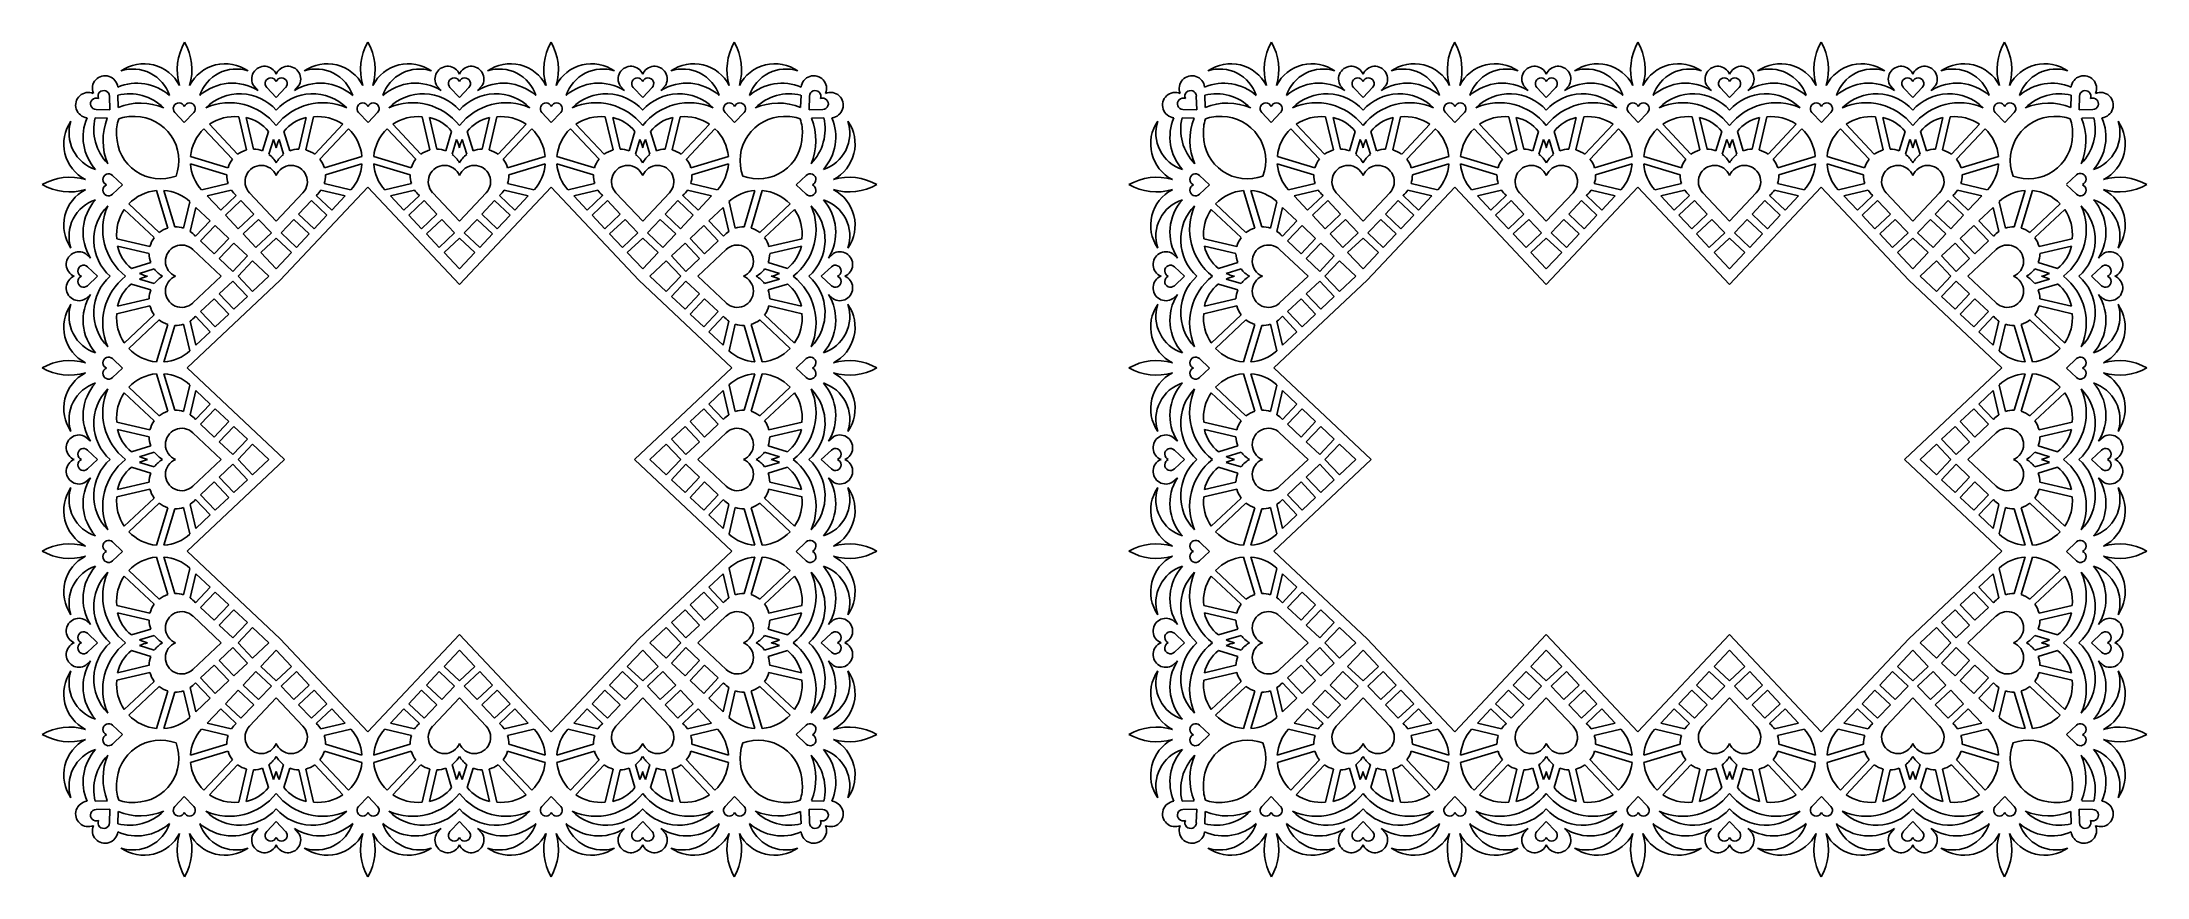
# Model space of a CAD drawing. Extents: x -508 to -157, y 123 to 262.
import ezdxf

# ---------------------------------------------------------------- set-up
doc = ezdxf.new("R2010")
doc.units = 0
doc.layers.get('0').update_dxf_attribs({"linetype": 'CONTINUOUS'})

msp = doc.modelspace()

# ---------------------------------------------------------------- linework, layer by layer
for p, q in [((-496.44, 250.68), (-496.51, 252.98)), ((-495.03, 251.1), (-495.11, 253.13)), ((-472.47, 254.68), (-471.76, 253.92)), ((-468.73, 252.73), (-470.3, 254.41)), ((-468.73, 252.73), (-467.15, 254.41)), ((-464.98, 254.68), (-465.69, 253.92)), ((-441.93, 254.68), (-441.22, 253.92)), ((-438.19, 252.73), (-439.77, 254.41)), ((-438.19, 252.73), (-436.61, 254.41)), ((-434.45, 254.68), (-435.16, 253.92)), ((-411.4, 254.68), (-410.69, 253.92)), ((-407.65, 252.73), (-409.23, 254.41)), ((-407.65, 252.73), (-406.08, 254.41)), ((-403.91, 254.68), (-404.62, 253.92)), ((-381.35, 251.1), (-381.27, 253.13)), ((-379.94, 250.68), (-379.87, 252.98)), ((-315.33, 250.68), (-315.4, 252.98)), ((-313.92, 251.1), (-314, 253.13)), ((-291.36, 254.68), (-290.65, 253.92)), ((-287.62, 252.73), (-289.19, 254.41)), ((-287.62, 252.73), (-286.04, 254.41)), ((-283.87, 254.68), (-284.58, 253.92)), ((-260.82, 254.68), (-260.11, 253.92)), ((-257.08, 252.73), (-258.66, 254.41)), ((-257.08, 252.73), (-255.5, 254.41)), ((-253.34, 254.68), (-254.05, 253.92)), ((-230.29, 254.68), (-229.58, 253.92)), ((-226.54, 252.73), (-228.12, 254.41)), ((-226.54, 252.73), (-224.97, 254.41)), ((-222.8, 254.68), (-223.51, 253.92)), ((-199.75, 254.68), (-199.04, 253.92)), ((-196.01, 252.73), (-197.59, 254.41)), ((-196.01, 252.73), (-194.43, 254.41)), ((-192.27, 254.68), (-192.98, 253.92)), ((-169.7, 251.1), (-169.63, 253.13)), ((-168.3, 250.68), (-168.23, 252.98)), ((-496.86, 249.28), (-498.89, 249.35)), ((-496.44, 250.68), (-498.74, 250.75)), ((-484.04, 248.56), (-485.61, 250.23)), ((-484.04, 248.56), (-482.46, 250.23)), ((-473.66, 244.01), (-474.96, 249.52)), ((-472.49, 244.15), (-473.73, 249.41)), ((-464.97, 244.15), (-463.73, 249.41)), ((-463.79, 244.01), (-462.49, 249.52)), ((-453.41, 248.56), (-454.99, 250.23)), ((-453.41, 248.56), (-451.84, 250.23)), ((-443.12, 244.01), (-444.42, 249.52)), ((-441.95, 244.15), (-443.19, 249.41)), ((-434.43, 244.15), (-433.19, 249.41)), ((-433.25, 244.01), (-431.96, 249.52)), ((-422.88, 248.56), (-424.46, 250.23)), ((-422.88, 248.56), (-421.3, 250.23)), ((-412.59, 244.01), (-413.89, 249.52)), ((-411.41, 244.15), (-412.65, 249.41)), ((-403.89, 244.15), (-402.65, 249.41)), ((-402.72, 244.01), (-401.42, 249.52)), ((-392.34, 248.56), (-393.92, 250.23)), ((-392.34, 248.56), (-390.77, 250.23)), ((-379.94, 250.68), (-377.64, 250.75)), ((-379.52, 249.28), (-377.49, 249.35)), ((-315.75, 249.28), (-317.78, 249.35)), ((-315.33, 250.68), (-317.63, 250.75)), ((-302.93, 248.56), (-304.5, 250.23)), ((-302.93, 248.56), (-301.35, 250.23)), ((-292.55, 244.01), (-293.85, 249.52)), ((-291.38, 244.15), (-292.62, 249.41)), ((-283.86, 244.15), (-282.62, 249.41)), ((-282.68, 244.01), (-281.38, 249.52)), ((-272.31, 248.56), (-273.88, 250.23)), ((-272.31, 248.56), (-270.73, 250.23)), ((-262.02, 244.01), (-263.32, 249.52)), ((-260.84, 244.15), (-262.08, 249.41)), ((-253.32, 244.15), (-252.08, 249.41)), ((-252.15, 244.01), (-250.85, 249.52)), ((-241.77, 248.56), (-243.35, 250.23)), ((-241.77, 248.56), (-240.19, 250.23)), ((-231.48, 244.01), (-232.78, 249.52)), ((-230.3, 244.15), (-231.54, 249.41)), ((-222.78, 244.15), (-221.54, 249.41)), ((-221.61, 244.01), (-220.31, 249.52)), ((-211.23, 248.56), (-212.81, 250.23)), ((-211.23, 248.56), (-209.66, 250.23)), ((-200.94, 244.01), (-202.24, 249.52)), ((-199.77, 244.15), (-201.01, 249.41)), ((-192.25, 244.15), (-191.01, 249.41)), ((-191.07, 244.01), (-189.77, 249.52)), ((-180.7, 248.56), (-182.27, 250.23)), ((-180.7, 248.56), (-179.12, 250.23)), ((-168.3, 250.68), (-166, 250.75)), ((-167.87, 249.28), (-165.84, 249.35)), ((-476, 242.48), (-480.77, 247.54)), ((-475.16, 243.3), (-479.85, 248.29)), ((-471, 243.86), (-470.03, 247.09)), ((-469.94, 243.28), (-469.2, 245.76)), ((-467.51, 243.28), (-468.25, 245.76)), ((-466.46, 243.86), (-467.43, 247.09)), ((-462.29, 243.3), (-457.6, 248.29)), ((-461.45, 242.48), (-456.68, 247.54)), ((-445.47, 242.48), (-450.23, 247.54)), ((-444.62, 243.3), (-449.31, 248.29)), ((-440.46, 243.86), (-439.49, 247.09)), ((-439.41, 243.28), (-438.66, 245.76)), ((-436.97, 243.28), (-437.72, 245.76)), ((-435.92, 243.86), (-436.89, 247.09)), ((-431.76, 243.3), (-427.06, 248.29)), ((-430.91, 242.48), (-426.15, 247.54)), ((-414.93, 242.48), (-419.7, 247.54)), ((-414.09, 243.3), (-418.78, 248.29)), ((-409.92, 243.86), (-408.95, 247.09)), ((-408.87, 243.28), (-408.13, 245.76)), ((-406.44, 243.28), (-407.18, 245.76)), ((-405.38, 243.86), (-406.35, 247.09)), ((-401.22, 243.3), (-396.53, 248.29)), ((-400.38, 242.48), (-395.61, 247.54)), ((-294.89, 242.48), (-299.66, 247.54)), ((-294.05, 243.3), (-298.74, 248.29)), ((-289.89, 243.86), (-288.92, 247.09)), ((-288.83, 243.28), (-288.09, 245.76)), ((-286.4, 243.28), (-287.15, 245.76)), ((-285.35, 243.86), (-286.32, 247.09)), ((-281.18, 243.3), (-276.49, 248.29)), ((-280.34, 242.48), (-275.57, 247.54)), ((-264.36, 242.48), (-269.12, 247.54)), ((-263.51, 243.3), (-268.21, 248.29)), ((-259.35, 243.86), (-258.38, 247.09)), ((-258.3, 243.28), (-257.55, 245.76)), ((-255.86, 243.28), (-256.61, 245.76)), ((-254.81, 243.86), (-255.78, 247.09)), ((-250.65, 243.3), (-245.96, 248.29)), ((-249.8, 242.48), (-245.04, 247.54)), ((-233.82, 242.48), (-238.59, 247.54)), ((-232.98, 243.3), (-237.67, 248.29)), ((-228.81, 243.86), (-227.84, 247.09)), ((-227.76, 243.28), (-227.02, 245.76)), ((-225.33, 243.28), (-226.07, 245.76)), ((-224.27, 243.86), (-225.24, 247.09)), ((-220.11, 243.3), (-215.42, 248.29)), ((-219.27, 242.48), (-214.5, 247.54)), ((-203.29, 242.48), (-208.05, 247.54)), ((-202.44, 243.3), (-207.13, 248.29)), ((-198.28, 243.86), (-197.31, 247.09)), ((-197.22, 243.28), (-196.48, 245.76)), ((-194.79, 243.28), (-195.54, 245.76)), ((-193.74, 243.86), (-194.71, 247.09)), ((-189.58, 243.3), (-184.88, 248.29)), ((-188.73, 242.48), (-183.97, 247.54)), ((-476.76, 241.03), (-483.01, 242.91)), ((-460.69, 241.03), (-454.44, 242.91)), ((-446.22, 241.03), (-452.48, 242.91)), ((-430.16, 241.03), (-423.9, 242.91)), ((-415.69, 241.03), (-421.94, 242.91)), ((-399.62, 241.03), (-393.37, 242.91)), ((-295.65, 241.03), (-301.9, 242.91)), ((-279.58, 241.03), (-273.33, 242.91)), ((-265.11, 241.03), (-271.37, 242.91)), ((-249.05, 241.03), (-242.79, 242.91)), ((-234.58, 241.03), (-240.83, 242.91)), ((-218.51, 241.03), (-212.26, 242.91)), ((-204.04, 241.03), (-210.29, 242.91)), ((-187.97, 241.03), (-181.72, 242.91)), ((-494.31, 238.19), (-495.99, 239.77)), ((-476.94, 239.85), (-483.02, 241.68)), ((-460.51, 239.85), (-454.43, 241.68)), ((-446.41, 239.85), (-452.49, 241.68)), ((-429.97, 239.85), (-423.89, 241.68)), ((-415.87, 239.85), (-421.95, 241.68)), ((-399.44, 239.85), (-393.36, 241.68)), ((-382.07, 238.19), (-380.39, 239.77)), ((-313.2, 238.19), (-314.88, 239.77)), ((-295.84, 239.85), (-301.91, 241.68)), ((-279.4, 239.85), (-273.32, 241.68)), ((-265.3, 239.85), (-271.38, 241.68)), ((-248.86, 239.85), (-242.78, 241.68)), ((-234.76, 239.85), (-240.84, 241.68)), ((-218.33, 239.85), (-212.25, 241.68)), ((-204.23, 239.85), (-210.3, 241.68)), ((-187.79, 239.85), (-181.71, 241.68)), ((-170.42, 238.28), (-168.75, 239.86)), ((-494.31, 238.19), (-495.99, 236.62)), ((-488.24, 230.25), (-493.3, 235.01)), ((-486.78, 231), (-488.66, 237.26)), ((-485.61, 231.19), (-487.44, 237.26)), ((-484.15, 230.97), (-483.11, 235.38)), ((-476.73, 238.4), (-481.13, 237.36)), ((-476.2, 237.31), (-480.2, 236.37)), ((-477.97, 234), (-480.2, 236.37)), ((-475.4, 236.42), (-477.97, 234)), ((-474.59, 235.56), (-477.16, 233.14)), ((-475.4, 236.42), (-475.43, 236.45)), ((-472.47, 233.3), (-474.59, 235.56)), ((-468.73, 232.14), (-473.18, 236.88)), ((-468.73, 232.14), (-464.27, 236.88)), ((-468.06, 222.31), (-453.46, 237.83)), ((-464.99, 233.3), (-462.86, 235.56)), ((-462.86, 235.56), (-460.29, 233.14)), ((-462.05, 236.42), (-462.02, 236.45)), ((-462.05, 236.42), (-459.48, 234)), ((-461.26, 237.31), (-457.25, 236.37)), ((-460.72, 238.4), (-456.32, 237.36)), ((-459.48, 234), (-457.25, 236.37)), ((-438.19, 221.6), (-453.46, 237.83)), ((-446.19, 238.4), (-450.6, 237.36)), ((-445.66, 237.31), (-449.66, 236.37)), ((-447.43, 234), (-449.66, 236.37)), ((-444.86, 236.42), (-447.43, 234)), ((-444.06, 235.56), (-446.63, 233.14)), ((-444.86, 236.42), (-444.9, 236.45)), ((-441.93, 233.3), (-444.06, 235.56)), ((-438.19, 232.14), (-442.65, 236.88)), ((-438.19, 221.6), (-422.92, 237.83)), ((-438.19, 232.14), (-433.73, 236.88)), ((-434.45, 233.3), (-432.32, 235.56)), ((-432.32, 235.56), (-429.75, 233.14)), ((-431.52, 236.42), (-431.48, 236.45)), ((-431.52, 236.42), (-428.95, 234)), ((-430.72, 237.31), (-426.71, 236.37)), ((-430.19, 238.4), (-425.78, 237.36)), ((-428.95, 234), (-426.71, 236.37)), ((-408.32, 222.31), (-422.92, 237.83)), ((-415.66, 238.4), (-420.06, 237.36)), ((-415.12, 237.31), (-419.13, 236.37)), ((-416.9, 234), (-419.13, 236.37)), ((-414.33, 236.42), (-416.9, 234)), ((-413.52, 235.56), (-416.09, 233.14)), ((-414.33, 236.42), (-414.36, 236.45)), ((-411.39, 233.3), (-413.52, 235.56)), ((-407.65, 232.14), (-412.11, 236.88)), ((-407.65, 232.14), (-403.2, 236.88)), ((-403.91, 233.3), (-401.79, 235.56)), ((-401.79, 235.56), (-399.22, 233.14)), ((-400.98, 236.42), (-400.94, 236.45)), ((-400.98, 236.42), (-398.41, 234)), ((-400.18, 237.31), (-396.18, 236.37)), ((-399.65, 238.4), (-395.25, 237.36)), ((-398.41, 234), (-396.18, 236.37)), ((-392.23, 230.97), (-393.27, 235.38)), ((-390.77, 231.19), (-388.94, 237.26)), ((-389.6, 231), (-387.72, 237.26)), ((-388.14, 230.25), (-383.08, 235.01)), ((-382.07, 238.19), (-380.39, 236.62)), ((-313.2, 238.19), (-314.88, 236.62)), ((-307.13, 230.25), (-312.19, 235.01)), ((-305.67, 231), (-307.55, 237.26)), ((-304.5, 231.19), (-306.33, 237.26)), ((-303.04, 230.97), (-302, 235.38)), ((-295.62, 238.4), (-300.02, 237.36)), ((-295.09, 237.31), (-299.09, 236.37)), ((-296.86, 234), (-299.09, 236.37)), ((-294.29, 236.42), (-296.86, 234)), ((-293.48, 235.56), (-296.05, 233.14)), ((-294.29, 236.42), (-294.33, 236.45)), ((-291.36, 233.3), (-293.48, 235.56)), ((-287.62, 232.14), (-292.07, 236.88)), ((-287.62, 232.14), (-283.16, 236.88)), ((-286.95, 222.31), (-272.35, 237.83)), ((-283.88, 233.3), (-281.75, 235.56)), ((-281.75, 235.56), (-279.18, 233.14)), ((-280.94, 236.42), (-280.91, 236.45)), ((-280.94, 236.42), (-278.37, 234)), ((-280.15, 237.31), (-276.14, 236.37)), ((-279.61, 238.4), (-275.21, 237.36)), ((-278.37, 234), (-276.14, 236.37)), ((-257.08, 221.6), (-272.35, 237.83)), ((-265.08, 238.4), (-269.49, 237.36)), ((-264.55, 237.31), (-268.56, 236.37)), ((-266.32, 234), (-268.56, 236.37)), ((-263.75, 236.42), (-266.32, 234)), ((-262.95, 235.56), (-265.52, 233.14)), ((-263.75, 236.42), (-263.79, 236.45)), ((-260.82, 233.3), (-262.95, 235.56)), ((-257.08, 232.14), (-261.54, 236.88)), ((-257.08, 221.6), (-241.81, 237.83)), ((-257.08, 232.14), (-252.62, 236.88)), ((-253.34, 233.3), (-251.21, 235.56)), ((-251.21, 235.56), (-248.64, 233.14)), ((-250.41, 236.42), (-250.37, 236.45)), ((-250.41, 236.42), (-247.84, 234)), ((-249.61, 237.31), (-245.61, 236.37)), ((-249.08, 238.4), (-244.67, 237.36)), ((-247.84, 234), (-245.61, 236.37)), ((-226.54, 221.6), (-241.81, 237.83)), ((-234.55, 238.4), (-238.95, 237.36)), ((-234.01, 237.31), (-238.02, 236.37)), ((-235.79, 234), (-238.02, 236.37)), ((-233.22, 236.42), (-235.79, 234)), ((-232.41, 235.56), (-234.98, 233.14)), ((-233.22, 236.42), (-233.25, 236.45)), ((-230.28, 233.3), (-232.41, 235.56)), ((-226.54, 232.14), (-231, 236.88)), ((-226.54, 221.6), (-211.28, 237.83)), ((-226.54, 232.14), (-222.09, 236.88)), ((-222.8, 233.3), (-220.68, 235.56)), ((-220.68, 235.56), (-218.11, 233.14)), ((-219.87, 236.42), (-219.84, 236.45)), ((-219.87, 236.42), (-217.3, 234)), ((-219.07, 237.31), (-215.07, 236.37)), ((-218.54, 238.4), (-214.14, 237.36)), ((-217.3, 234), (-215.07, 236.37)), ((-196.67, 222.31), (-211.28, 237.83)), ((-204.01, 238.4), (-208.41, 237.36)), ((-203.48, 237.31), (-207.48, 236.37)), ((-205.25, 234), (-207.48, 236.37)), ((-202.68, 236.42), (-205.25, 234)), ((-201.88, 235.56), (-204.45, 233.14)), ((-202.68, 236.42), (-202.72, 236.45)), ((-199.75, 233.3), (-201.88, 235.56)), ((-196.01, 232.14), (-200.47, 236.88)), ((-196.01, 232.14), (-191.55, 236.88)), ((-192.27, 233.3), (-190.14, 235.56)), ((-190.14, 235.56), (-187.57, 233.14)), ((-189.33, 236.42), (-189.3, 236.45)), ((-189.33, 236.42), (-186.76, 234)), ((-188.54, 237.31), (-184.53, 236.37)), ((-188.01, 238.4), (-183.6, 237.36)), ((-186.76, 234), (-184.53, 236.37)), ((-180.58, 230.97), (-181.62, 235.38)), ((-179.12, 231.19), (-177.3, 237.26)), ((-177.95, 231), (-176.07, 237.26)), ((-176.5, 230.25), (-171.43, 235.01)), ((-170.42, 238.19), (-168.75, 236.62)), ((-489.05, 229.4), (-494.04, 234.09)), ((-483.07, 230.44), (-482.13, 234.44)), ((-482.17, 229.64), (-479.75, 232.21)), ((-479.75, 232.21), (-482.13, 234.44)), ((-475.04, 230.88), (-477.16, 233.14)), ((-472.47, 233.3), (-475.04, 230.88)), ((-471.66, 232.44), (-474.23, 230.02)), ((-469.53, 230.18), (-471.66, 232.44)), ((-467.92, 230.18), (-465.79, 232.44)), ((-465.79, 232.44), (-463.22, 230.02)), ((-464.99, 233.3), (-462.42, 230.88)), ((-462.42, 230.88), (-460.29, 233.14)), ((-444.5, 230.88), (-446.63, 233.14)), ((-441.93, 233.3), (-444.5, 230.88)), ((-441.12, 232.44), (-443.69, 230.02)), ((-439, 230.18), (-441.12, 232.44)), ((-437.38, 230.18), (-435.26, 232.44)), ((-435.26, 232.44), (-432.69, 230.02)), ((-434.45, 233.3), (-431.88, 230.88)), ((-431.88, 230.88), (-429.75, 233.14)), ((-413.96, 230.88), (-416.09, 233.14)), ((-411.39, 233.3), (-413.96, 230.88)), ((-410.59, 232.44), (-413.16, 230.02)), ((-408.46, 230.18), (-410.59, 232.44)), ((-406.85, 230.18), (-404.72, 232.44)), ((-404.72, 232.44), (-402.15, 230.02)), ((-403.91, 233.3), (-401.34, 230.88)), ((-401.34, 230.88), (-399.22, 233.14)), ((-396.63, 232.21), (-394.25, 234.44)), ((-394.21, 229.64), (-396.63, 232.21)), ((-393.31, 230.44), (-394.25, 234.44)), ((-387.33, 229.4), (-382.34, 234.09)), ((-307.94, 229.4), (-312.93, 234.09)), ((-301.96, 230.44), (-301.02, 234.44)), ((-301.06, 229.64), (-298.64, 232.21)), ((-298.64, 232.21), (-301.02, 234.44)), ((-293.93, 230.88), (-296.05, 233.14)), ((-291.36, 233.3), (-293.93, 230.88)), ((-290.55, 232.44), (-293.12, 230.02)), ((-288.42, 230.18), (-290.55, 232.44)), ((-286.81, 230.18), (-284.68, 232.44)), ((-284.68, 232.44), (-282.11, 230.02)), ((-283.88, 233.3), (-281.31, 230.88)), ((-281.31, 230.88), (-279.18, 233.14)), ((-263.39, 230.88), (-265.52, 233.14)), ((-260.82, 233.3), (-263.39, 230.88)), ((-260.01, 232.44), (-262.58, 230.02)), ((-257.89, 230.18), (-260.01, 232.44)), ((-256.27, 230.18), (-254.15, 232.44)), ((-254.15, 232.44), (-251.58, 230.02)), ((-253.34, 233.3), (-250.77, 230.88)), ((-250.77, 230.88), (-248.64, 233.14)), ((-232.85, 230.88), (-234.98, 233.14)), ((-230.28, 233.3), (-232.85, 230.88)), ((-229.48, 232.44), (-232.05, 230.02)), ((-227.35, 230.18), (-229.48, 232.44)), ((-225.74, 230.18), (-223.61, 232.44)), ((-223.61, 232.44), (-221.04, 230.02)), ((-222.8, 233.3), (-220.23, 230.88)), ((-220.23, 230.88), (-218.11, 233.14)), ((-202.32, 230.88), (-204.45, 233.14)), ((-199.75, 233.3), (-202.32, 230.88)), ((-198.94, 232.44), (-201.51, 230.02)), ((-196.81, 230.18), (-198.94, 232.44)), ((-195.2, 230.18), (-193.07, 232.44)), ((-193.07, 232.44), (-190.51, 230.02)), ((-192.27, 233.3), (-189.7, 230.88)), ((-189.7, 230.88), (-187.57, 233.14)), ((-184.98, 232.21), (-182.61, 234.44)), ((-182.56, 229.64), (-184.98, 232.21)), ((-181.67, 230.44), (-182.61, 234.44)), ((-175.68, 229.4), (-170.69, 234.09)), ((-489.77, 227.9), (-495.28, 229.2)), ((-482.17, 229.64), (-482.21, 229.68)), ((-481.32, 228.84), (-478.9, 231.41)), ((-479.05, 226.71), (-481.32, 228.84)), ((-479.05, 226.71), (-476.64, 229.28)), ((-476.64, 229.28), (-478.9, 231.41)), ((-478.2, 225.9), (-475.78, 228.47)), ((-473.52, 226.34), (-475.78, 228.47)), ((-472.1, 227.76), (-474.23, 230.02)), ((-469.53, 230.18), (-472.1, 227.76)), ((-468.73, 229.32), (-471.29, 226.91)), ((-468.73, 229.32), (-466.16, 226.91)), ((-467.92, 230.18), (-465.35, 227.76)), ((-465.35, 227.76), (-463.22, 230.02)), ((-441.57, 227.76), (-443.69, 230.02)), ((-439, 230.18), (-441.57, 227.76)), ((-438.19, 229.32), (-440.76, 226.91)), ((-438.19, 229.32), (-435.62, 226.91)), ((-437.38, 230.18), (-434.81, 227.76)), ((-434.81, 227.76), (-432.69, 230.02)), ((-411.03, 227.76), (-413.16, 230.02)), ((-408.46, 230.18), (-411.03, 227.76)), ((-407.65, 229.32), (-410.22, 226.91)), ((-407.65, 229.32), (-405.08, 226.91)), ((-406.85, 230.18), (-404.28, 227.76)), ((-404.28, 227.76), (-402.15, 230.02)), ((-402.86, 226.34), (-400.6, 228.47)), ((-398.18, 225.9), (-400.6, 228.47)), ((-399.74, 229.28), (-397.48, 231.41)), ((-397.33, 226.71), (-399.74, 229.28)), ((-395.06, 228.84), (-397.48, 231.41)), ((-397.33, 226.71), (-395.06, 228.84)), ((-394.21, 229.64), (-394.17, 229.68)), ((-386.61, 227.9), (-381.1, 229.2)), ((-308.66, 227.9), (-314.17, 229.2)), ((-301.06, 229.64), (-301.1, 229.68)), ((-300.21, 228.84), (-297.79, 231.41)), ((-297.94, 226.71), (-300.21, 228.84)), ((-297.94, 226.71), (-295.53, 229.28)), ((-295.53, 229.28), (-297.79, 231.41)), ((-297.09, 225.9), (-294.67, 228.47)), ((-292.41, 226.34), (-294.67, 228.47)), ((-290.99, 227.76), (-293.12, 230.02)), ((-288.42, 230.18), (-290.99, 227.76)), ((-287.62, 229.32), (-290.19, 226.91)), ((-287.62, 229.32), (-285.05, 226.91)), ((-286.81, 230.18), (-284.24, 227.76)), ((-284.24, 227.76), (-282.11, 230.02)), ((-260.46, 227.76), (-262.58, 230.02)), ((-257.89, 230.18), (-260.46, 227.76)), ((-257.08, 229.32), (-259.65, 226.91)), ((-257.08, 229.32), (-254.51, 226.91)), ((-256.27, 230.18), (-253.71, 227.76)), ((-253.71, 227.76), (-251.58, 230.02)), ((-229.92, 227.76), (-232.05, 230.02)), ((-227.35, 230.18), (-229.92, 227.76)), ((-226.54, 229.32), (-229.11, 226.91)), ((-226.54, 229.32), (-223.98, 226.91)), ((-225.74, 230.18), (-223.17, 227.76)), ((-223.17, 227.76), (-221.04, 230.02)), ((-199.38, 227.76), (-201.51, 230.02)), ((-196.81, 230.18), (-199.38, 227.76)), ((-196.01, 229.32), (-198.58, 226.91)), ((-196.01, 229.32), (-193.44, 226.91)), ((-195.2, 230.18), (-192.63, 227.76)), ((-192.63, 227.76), (-190.51, 230.02)), ((-191.22, 226.34), (-188.95, 228.47)), ((-186.54, 225.9), (-188.95, 228.47)), ((-188.1, 229.28), (-185.84, 231.41)), ((-185.68, 226.71), (-188.1, 229.28)), ((-183.42, 228.84), (-185.84, 231.41)), ((-185.68, 226.71), (-183.42, 228.84)), ((-182.56, 229.64), (-182.53, 229.68)), ((-174.97, 227.9), (-169.45, 229.2)), ((-500.44, 226.71), (-499.67, 226)), ((-498.49, 222.97), (-500.16, 224.55)), ((-489.9, 226.73), (-495.17, 227.97)), ((-489.62, 225.24), (-492.84, 224.27)), ((-477.9, 222.97), (-482.64, 227.43)), ((-475.94, 223.78), (-478.2, 225.9)), ((-475.94, 223.78), (-473.52, 226.34)), ((-475.08, 222.97), (-472.66, 225.54)), ((-469.93, 222.97), (-472.66, 225.54)), ((-468.73, 224.18), (-471.29, 226.91)), ((-468.73, 224.18), (-466.16, 226.91)), ((-438.19, 224.18), (-440.76, 226.91)), ((-438.19, 224.18), (-435.62, 226.91)), ((-407.65, 224.18), (-410.22, 226.91)), ((-407.65, 224.18), (-405.08, 226.91)), ((-406.45, 222.97), (-403.72, 225.54)), ((-401.3, 222.97), (-403.72, 225.54)), ((-400.44, 223.78), (-402.86, 226.34)), ((-400.44, 223.78), (-398.18, 225.9)), ((-398.48, 222.97), (-393.74, 227.43)), ((-386.76, 225.24), (-383.54, 224.27)), ((-386.48, 226.73), (-381.21, 227.97)), ((-377.89, 222.97), (-376.21, 224.55)), ((-375.94, 226.71), (-376.71, 226)), ((-319.33, 226.71), (-318.56, 226)), ((-317.38, 222.97), (-319.06, 224.55)), ((-308.79, 226.73), (-314.06, 227.97)), ((-308.51, 225.24), (-311.73, 224.27)), ((-296.79, 222.97), (-301.53, 227.43)), ((-294.83, 223.78), (-297.09, 225.9)), ((-294.83, 223.78), (-292.41, 226.34)), ((-293.97, 222.97), (-291.55, 225.54)), ((-288.82, 222.97), (-291.55, 225.54)), ((-287.62, 224.18), (-290.19, 226.91)), ((-287.62, 224.18), (-285.05, 226.91)), ((-257.08, 224.18), (-259.65, 226.91)), ((-257.08, 224.18), (-254.51, 226.91)), ((-226.54, 224.18), (-229.11, 226.91)), ((-226.54, 224.18), (-223.98, 226.91)), ((-196.01, 224.18), (-198.58, 226.91)), ((-196.01, 224.18), (-193.44, 226.91)), ((-194.8, 222.97), (-192.07, 225.54)), ((-189.65, 222.97), (-192.07, 225.54)), ((-188.8, 223.78), (-191.22, 226.34)), ((-188.8, 223.78), (-186.54, 225.9)), ((-186.84, 222.97), (-182.1, 227.43)), ((-175.12, 225.24), (-171.89, 224.27)), ((-174.83, 226.73), (-169.56, 227.97)), ((-166.25, 222.97), (-164.57, 224.55)), ((-164.3, 226.71), (-165.06, 226)), ((-498.49, 222.97), (-500.16, 221.39)), ((-489.62, 220.7), (-492.84, 221.67)), ((-489.04, 224.19), (-491.51, 223.44)), ((-489.04, 221.75), (-491.51, 222.5)), ((-468.06, 222.31), (-483.58, 207.7)), ((-477.9, 222.97), (-482.64, 218.51)), ((-475.94, 222.16), (-478.2, 220.04)), ((-475.94, 222.16), (-473.52, 219.59)), ((-475.08, 222.97), (-472.66, 220.4)), ((-469.93, 222.97), (-472.66, 220.4)), ((-408.32, 222.31), (-392.8, 207.7)), ((-406.45, 222.97), (-403.72, 220.4)), ((-401.3, 222.97), (-403.72, 220.4)), ((-400.44, 222.16), (-402.86, 219.59)), ((-400.44, 222.16), (-398.18, 220.04)), ((-398.48, 222.97), (-393.74, 218.51)), ((-387.34, 224.19), (-384.87, 223.44)), ((-387.34, 221.75), (-384.87, 222.5)), ((-386.76, 220.7), (-383.54, 221.67)), ((-377.89, 222.97), (-376.21, 221.39)), ((-317.38, 222.97), (-319.06, 221.39)), ((-308.51, 220.7), (-311.73, 221.67)), ((-307.93, 224.19), (-310.4, 223.44)), ((-307.93, 221.75), (-310.4, 222.5)), ((-286.95, 222.31), (-302.47, 207.7)), ((-296.79, 222.97), (-301.53, 218.51)), ((-294.83, 222.16), (-297.09, 220.04)), ((-294.83, 222.16), (-292.41, 219.59)), ((-293.97, 222.97), (-291.55, 220.4)), ((-288.82, 222.97), (-291.55, 220.4)), ((-196.67, 222.31), (-181.15, 207.7)), ((-194.8, 222.97), (-192.07, 220.4)), ((-189.65, 222.97), (-192.07, 220.4)), ((-188.8, 222.16), (-191.22, 219.59)), ((-188.8, 222.16), (-186.54, 220.04)), ((-186.84, 222.97), (-182.1, 218.51)), ((-175.7, 224.19), (-173.22, 223.44)), ((-175.7, 221.75), (-173.22, 222.5)), ((-175.12, 220.7), (-171.89, 221.67)), ((-166.25, 222.97), (-164.57, 221.39)), ((-500.44, 219.23), (-499.67, 219.94)), ((-489.77, 218.03), (-495.28, 216.73)), ((-489.9, 219.21), (-495.17, 217.97)), ((-479.05, 219.23), (-481.32, 217.1)), ((-479.05, 219.23), (-476.64, 216.66)), ((-478.2, 220.04), (-475.78, 217.47)), ((-473.52, 219.59), (-475.78, 217.47)), ((-402.86, 219.59), (-400.6, 217.47)), ((-398.18, 220.04), (-400.6, 217.47)), ((-397.33, 219.23), (-399.74, 216.66)), ((-397.33, 219.23), (-395.06, 217.1)), ((-386.61, 218.03), (-381.1, 216.73)), ((-386.48, 219.21), (-381.21, 217.97)), ((-375.94, 219.23), (-376.71, 219.94)), ((-319.33, 219.23), (-318.56, 219.94)), ((-308.66, 218.03), (-314.17, 216.73)), ((-308.79, 219.21), (-314.06, 217.97)), ((-297.94, 219.23), (-300.21, 217.1)), ((-297.94, 219.23), (-295.53, 216.66)), ((-297.09, 220.04), (-294.67, 217.47)), ((-292.41, 219.59), (-294.67, 217.47)), ((-191.22, 219.59), (-188.95, 217.47)), ((-186.54, 220.04), (-188.95, 217.47)), ((-185.68, 219.23), (-188.1, 216.66)), ((-185.68, 219.23), (-183.42, 217.1)), ((-174.97, 218.03), (-169.45, 216.73)), ((-174.83, 219.21), (-169.56, 217.97)), ((-164.3, 219.23), (-165.06, 219.94)), ((-489.05, 216.54), (-494.04, 211.84)), ((-488.24, 215.69), (-493.3, 210.93)), ((-486.78, 214.94), (-488.66, 208.68)), ((-485.61, 214.75), (-487.44, 208.67)), ((-484.15, 214.97), (-483.11, 210.56)), ((-483.07, 215.5), (-482.13, 211.49)), ((-482.17, 216.3), (-482.21, 216.26)), ((-482.17, 216.3), (-479.75, 213.73)), ((-481.32, 217.1), (-478.9, 214.53)), ((-476.64, 216.66), (-478.9, 214.53)), ((-399.74, 216.66), (-397.48, 214.53)), ((-395.06, 217.1), (-397.48, 214.53)), ((-394.21, 216.3), (-396.63, 213.73)), ((-393.31, 215.5), (-394.25, 211.49)), ((-394.21, 216.3), (-394.17, 216.26)), ((-392.23, 214.97), (-393.27, 210.56)), ((-390.77, 214.75), (-388.94, 208.67)), ((-389.6, 214.94), (-387.72, 208.68)), ((-388.14, 215.69), (-383.08, 210.93)), ((-387.33, 216.54), (-382.34, 211.84)), ((-307.94, 216.54), (-312.93, 211.84)), ((-307.13, 215.69), (-312.19, 210.93)), ((-305.67, 214.94), (-307.55, 208.68)), ((-304.5, 214.75), (-306.33, 208.67)), ((-303.04, 214.97), (-302, 210.56)), ((-301.96, 215.5), (-301.02, 211.49)), ((-301.06, 216.3), (-301.1, 216.26)), ((-301.06, 216.3), (-298.64, 213.73)), ((-300.21, 217.1), (-297.79, 214.53)), ((-295.53, 216.66), (-297.79, 214.53)), ((-188.1, 216.66), (-185.84, 214.53)), ((-183.42, 217.1), (-185.84, 214.53)), ((-182.56, 216.3), (-184.98, 213.73)), ((-181.67, 215.5), (-182.61, 211.49)), ((-182.56, 216.3), (-182.53, 216.26)), ((-180.58, 214.97), (-181.62, 210.56)), ((-179.12, 214.75), (-177.3, 208.67)), ((-177.95, 214.94), (-176.07, 208.68)), ((-176.5, 215.69), (-171.43, 210.93)), ((-175.68, 216.54), (-170.69, 211.84)), ((-479.75, 213.73), (-482.13, 211.49)), ((-396.63, 213.73), (-394.25, 211.49)), ((-298.64, 213.73), (-301.02, 211.49)), ((-184.98, 213.73), (-182.61, 211.49)), ((-494.31, 207.66), (-495.99, 209.24)), ((-494.31, 207.66), (-495.99, 206.08)), ((-467.36, 192.43), (-483.58, 207.7)), ((-409.02, 192.43), (-392.8, 207.7)), ((-382.07, 207.66), (-380.39, 209.24)), ((-382.07, 207.66), (-380.39, 206.08)), ((-313.2, 207.66), (-314.88, 209.24)), ((-313.2, 207.66), (-314.88, 206.08)), ((-286.25, 192.43), (-302.47, 207.7)), ((-197.38, 192.43), (-181.15, 207.7)), ((-170.42, 207.66), (-168.75, 209.24)), ((-170.42, 207.66), (-168.75, 206.08)), ((-489.05, 198.86), (-494.04, 203.56)), ((-488.24, 199.71), (-493.3, 204.48)), ((-486.78, 200.47), (-488.66, 206.72)), ((-485.61, 200.65), (-487.44, 206.73)), ((-484.15, 200.43), (-483.11, 204.84)), ((-483.07, 199.9), (-482.13, 203.91)), ((-479.75, 201.68), (-482.13, 203.91)), ((-396.63, 201.68), (-394.25, 203.91)), ((-393.31, 199.9), (-394.25, 203.91)), ((-392.23, 200.43), (-393.27, 204.84)), ((-390.77, 200.65), (-388.94, 206.73)), ((-389.6, 200.47), (-387.72, 206.72)), ((-388.14, 199.71), (-383.08, 204.48)), ((-387.33, 198.86), (-382.34, 203.56)), ((-307.94, 198.86), (-312.93, 203.56)), ((-307.13, 199.71), (-312.19, 204.48)), ((-305.67, 200.47), (-307.55, 206.72)), ((-304.5, 200.65), (-306.33, 206.73)), ((-303.04, 200.43), (-302, 204.84)), ((-301.96, 199.9), (-301.02, 203.91)), ((-298.64, 201.68), (-301.02, 203.91)), ((-184.98, 201.68), (-182.61, 203.91)), ((-181.67, 199.9), (-182.61, 203.91)), ((-180.58, 200.43), (-181.62, 204.84)), ((-179.12, 200.65), (-177.3, 206.73)), ((-177.95, 200.47), (-176.07, 206.72)), ((-176.5, 199.71), (-171.43, 204.48)), ((-175.68, 198.86), (-170.69, 203.56)), ((-482.17, 199.11), (-479.75, 201.68)), ((-481.32, 198.3), (-478.9, 200.87)), ((-476.64, 198.74), (-478.9, 200.87)), ((-399.74, 198.74), (-397.48, 200.87)), ((-395.06, 198.3), (-397.48, 200.87)), ((-394.21, 199.11), (-396.63, 201.68)), ((-301.06, 199.11), (-298.64, 201.68)), ((-300.21, 198.3), (-297.79, 200.87)), ((-295.53, 198.74), (-297.79, 200.87)), ((-188.1, 198.74), (-185.84, 200.87)), ((-183.42, 198.3), (-185.84, 200.87)), ((-182.56, 199.11), (-184.98, 201.68)), ((-489.77, 197.37), (-495.28, 198.67)), ((-489.9, 196.19), (-495.17, 197.43)), ((-477.9, 192.43), (-482.64, 196.89)), ((-482.17, 199.11), (-482.21, 199.14)), ((-479.05, 196.17), (-481.32, 198.3)), ((-479.05, 196.17), (-476.64, 198.74)), ((-478.2, 195.37), (-475.78, 197.94)), ((-473.52, 195.81), (-475.78, 197.94)), ((-402.86, 195.81), (-400.6, 197.94)), ((-398.18, 195.37), (-400.6, 197.94)), ((-397.33, 196.17), (-399.74, 198.74)), ((-398.48, 192.43), (-393.74, 196.89)), ((-397.33, 196.17), (-395.06, 198.3)), ((-394.21, 199.11), (-394.17, 199.14)), ((-386.61, 197.37), (-381.1, 198.67)), ((-386.48, 196.19), (-381.21, 197.43)), ((-308.66, 197.37), (-314.17, 198.67)), ((-308.79, 196.19), (-314.06, 197.43)), ((-296.79, 192.43), (-301.53, 196.89)), ((-301.06, 199.11), (-301.1, 199.14)), ((-297.94, 196.17), (-300.21, 198.3)), ((-297.94, 196.17), (-295.53, 198.74)), ((-297.09, 195.37), (-294.67, 197.94)), ((-292.41, 195.81), (-294.67, 197.94)), ((-191.22, 195.81), (-188.95, 197.94)), ((-186.54, 195.37), (-188.95, 197.94)), ((-185.68, 196.17), (-188.1, 198.74)), ((-186.84, 192.43), (-182.1, 196.89)), ((-185.68, 196.17), (-183.42, 198.3)), ((-182.56, 199.11), (-182.53, 199.14)), ((-174.97, 197.37), (-169.45, 198.67)), ((-174.83, 196.19), (-169.56, 197.43)), ((-500.44, 196.18), (-499.67, 195.47)), ((-498.49, 192.43), (-500.16, 194.01)), ((-489.62, 194.7), (-492.84, 193.73)), ((-489.04, 193.65), (-491.51, 192.9)), ((-475.94, 193.24), (-478.2, 195.37)), ((-475.94, 193.24), (-473.52, 195.81)), ((-475.08, 192.43), (-472.66, 195)), ((-469.93, 192.43), (-472.66, 195)), ((-406.45, 192.43), (-403.72, 195)), ((-401.3, 192.43), (-403.72, 195)), ((-400.44, 193.24), (-402.86, 195.81)), ((-400.44, 193.24), (-398.18, 195.37)), ((-387.34, 193.65), (-384.87, 192.9)), ((-386.76, 194.7), (-383.54, 193.73)), ((-377.89, 192.43), (-376.21, 194.01)), ((-375.94, 196.18), (-376.71, 195.47)), ((-319.33, 196.18), (-318.56, 195.47)), ((-317.38, 192.43), (-319.06, 194.01)), ((-308.51, 194.7), (-311.73, 193.73)), ((-307.93, 193.65), (-310.4, 192.9)), ((-294.83, 193.24), (-297.09, 195.37)), ((-294.83, 193.24), (-292.41, 195.81)), ((-293.97, 192.43), (-291.55, 195)), ((-288.82, 192.43), (-291.55, 195)), ((-194.8, 192.43), (-192.07, 195)), ((-189.65, 192.43), (-192.07, 195)), ((-188.8, 193.24), (-191.22, 195.81)), ((-188.8, 193.24), (-186.54, 195.37)), ((-175.7, 193.65), (-173.22, 192.9)), ((-175.12, 194.7), (-171.89, 193.73)), ((-166.25, 192.43), (-164.57, 194.01)), ((-164.3, 196.18), (-165.06, 195.47)), ((-500.44, 188.69), (-499.67, 189.4)), ((-498.49, 192.43), (-500.16, 190.86)), ((-489.62, 190.16), (-492.84, 191.13)), ((-489.04, 191.22), (-491.51, 191.96)), ((-467.36, 192.43), (-483.58, 177.17)), ((-477.9, 192.43), (-482.64, 187.98)), ((-475.94, 191.63), (-478.2, 189.5)), ((-478.2, 189.5), (-475.78, 186.93)), ((-475.94, 191.63), (-473.52, 189.06)), ((-475.08, 192.43), (-472.66, 189.86)), ((-469.93, 192.43), (-472.66, 189.86)), ((-409.02, 192.43), (-392.8, 177.17)), ((-406.45, 192.43), (-403.72, 189.86)), ((-401.3, 192.43), (-403.72, 189.86)), ((-400.44, 191.63), (-402.86, 189.06)), ((-398.18, 189.5), (-400.6, 186.93)), ((-400.44, 191.63), (-398.18, 189.5)), ((-398.48, 192.43), (-393.74, 187.98)), ((-387.34, 191.22), (-384.87, 191.96)), ((-386.76, 190.16), (-383.54, 191.13)), ((-377.89, 192.43), (-376.21, 190.86)), ((-375.94, 188.69), (-376.71, 189.4)), ((-319.33, 188.69), (-318.56, 189.4)), ((-317.38, 192.43), (-319.06, 190.86)), ((-308.51, 190.16), (-311.73, 191.13)), ((-307.93, 191.22), (-310.4, 191.96)), ((-286.25, 192.43), (-302.47, 177.17)), ((-296.79, 192.43), (-301.53, 187.98)), ((-294.83, 191.63), (-297.09, 189.5)), ((-297.09, 189.5), (-294.67, 186.93)), ((-294.83, 191.63), (-292.41, 189.06)), ((-293.97, 192.43), (-291.55, 189.86)), ((-288.82, 192.43), (-291.55, 189.86)), ((-197.38, 192.43), (-181.15, 177.17)), ((-194.8, 192.43), (-192.07, 189.86)), ((-189.65, 192.43), (-192.07, 189.86)), ((-188.8, 191.63), (-191.22, 189.06)), ((-186.54, 189.5), (-188.95, 186.93)), ((-188.8, 191.63), (-186.54, 189.5)), ((-186.84, 192.43), (-182.1, 187.98)), ((-175.7, 191.22), (-173.22, 191.96)), ((-175.12, 190.16), (-171.89, 191.13)), ((-166.25, 192.43), (-164.57, 190.86)), ((-164.3, 188.69), (-165.06, 189.4)), ((-489.77, 187.5), (-495.28, 186.2)), ((-489.9, 188.67), (-495.17, 187.43)), ((-489.05, 186), (-494.04, 181.31)), ((-479.05, 188.69), (-481.32, 186.57)), ((-481.32, 186.57), (-478.9, 184)), ((-479.05, 188.69), (-476.64, 186.12)), ((-476.64, 186.12), (-478.9, 184)), ((-473.52, 189.06), (-475.78, 186.93)), ((-402.86, 189.06), (-400.6, 186.93)), ((-397.33, 188.69), (-399.74, 186.12)), ((-399.74, 186.12), (-397.48, 184)), ((-395.06, 186.57), (-397.48, 184)), ((-397.33, 188.69), (-395.06, 186.57)), ((-387.33, 186), (-382.34, 181.31)), ((-386.61, 187.5), (-381.1, 186.2)), ((-386.48, 188.67), (-381.21, 187.43)), ((-308.66, 187.5), (-314.17, 186.2)), ((-308.79, 188.67), (-314.06, 187.43)), ((-307.94, 186), (-312.93, 181.31)), ((-297.94, 188.69), (-300.21, 186.57)), ((-300.21, 186.57), (-297.79, 184)), ((-297.94, 188.69), (-295.53, 186.12)), ((-295.53, 186.12), (-297.79, 184)), ((-292.41, 189.06), (-294.67, 186.93)), ((-191.22, 189.06), (-188.95, 186.93)), ((-185.68, 188.69), (-188.1, 186.12)), ((-188.1, 186.12), (-185.84, 184)), ((-183.42, 186.57), (-185.84, 184)), ((-185.68, 188.69), (-183.42, 186.57)), ((-175.68, 186), (-170.69, 181.31)), ((-174.97, 187.5), (-169.45, 186.2)), ((-174.83, 188.67), (-169.56, 187.43)), ((-488.24, 185.16), (-493.3, 180.39)), ((-486.78, 184.4), (-488.66, 178.15)), ((-485.61, 184.21), (-487.44, 178.14)), ((-484.15, 184.43), (-483.11, 180.03)), ((-483.07, 184.96), (-482.13, 180.96)), ((-482.17, 185.76), (-482.21, 185.72)), ((-482.17, 185.76), (-479.75, 183.19)), ((-479.75, 183.19), (-482.13, 180.96)), ((-394.21, 185.76), (-396.63, 183.19)), ((-396.63, 183.19), (-394.25, 180.96)), ((-393.31, 184.96), (-394.25, 180.96)), ((-394.21, 185.76), (-394.17, 185.72)), ((-392.23, 184.43), (-393.27, 180.03)), ((-390.77, 184.21), (-388.94, 178.14)), ((-389.6, 184.4), (-387.72, 178.15)), ((-388.14, 185.16), (-383.08, 180.39)), ((-307.13, 185.16), (-312.19, 180.39)), ((-305.67, 184.4), (-307.55, 178.15)), ((-304.5, 184.21), (-306.33, 178.14)), ((-303.04, 184.43), (-302, 180.03)), ((-301.96, 184.96), (-301.02, 180.96)), ((-301.06, 185.76), (-301.1, 185.72)), ((-301.06, 185.76), (-298.64, 183.19)), ((-298.64, 183.19), (-301.02, 180.96)), ((-182.56, 185.76), (-184.98, 183.19)), ((-184.98, 183.19), (-182.61, 180.96)), ((-181.67, 184.96), (-182.61, 180.96)), ((-182.56, 185.76), (-182.53, 185.72)), ((-180.58, 184.43), (-181.62, 180.03)), ((-179.12, 184.21), (-177.3, 178.14)), ((-177.95, 184.4), (-176.07, 178.15)), ((-176.5, 185.16), (-171.43, 180.39)), ((-494.31, 177.12), (-495.99, 178.7)), ((-494.31, 177.12), (-495.99, 175.55)), ((-486.78, 169.93), (-488.66, 176.18)), ((-485.61, 170.12), (-487.44, 176.19)), ((-468.06, 162.56), (-483.58, 177.17)), ((-408.32, 162.56), (-392.8, 177.17)), ((-390.77, 170.12), (-388.94, 176.19)), ((-389.6, 169.93), (-387.72, 176.18)), ((-382.07, 177.12), (-380.39, 178.7)), ((-382.07, 177.12), (-380.39, 175.55)), ((-313.2, 177.12), (-314.88, 178.7)), ((-313.2, 177.12), (-314.88, 175.55)), ((-305.67, 169.93), (-307.55, 176.18)), ((-304.5, 170.12), (-306.33, 176.19)), ((-286.95, 162.56), (-302.47, 177.17)), ((-196.67, 162.56), (-181.15, 177.17)), ((-179.12, 170.12), (-177.3, 176.19)), ((-177.95, 169.93), (-176.07, 176.18)), ((-170.42, 177.12), (-168.75, 178.7)), ((-170.42, 177.12), (-168.75, 175.55)), ((-489.05, 168.33), (-494.04, 173.02)), ((-488.24, 169.17), (-493.3, 173.94)), ((-484.15, 169.9), (-483.11, 174.3)), ((-483.07, 169.37), (-482.13, 173.37)), ((-479.75, 171.14), (-482.13, 173.37)), ((-396.63, 171.14), (-394.25, 173.37)), ((-393.31, 169.37), (-394.25, 173.37)), ((-392.23, 169.9), (-393.27, 174.3)), ((-388.14, 169.17), (-383.08, 173.94)), ((-387.33, 168.33), (-382.34, 173.02)), ((-307.94, 168.33), (-312.93, 173.02)), ((-307.13, 169.17), (-312.19, 173.94)), ((-303.04, 169.9), (-302, 174.3)), ((-301.96, 169.37), (-301.02, 173.37)), ((-298.64, 171.14), (-301.02, 173.37)), ((-184.98, 171.14), (-182.61, 173.37)), ((-181.67, 169.37), (-182.61, 173.37)), ((-180.58, 169.9), (-181.62, 174.3)), ((-176.5, 169.17), (-171.43, 173.94)), ((-175.68, 168.33), (-170.69, 173.02)), ((-482.17, 168.57), (-482.21, 168.61)), ((-482.17, 168.57), (-479.75, 171.14)), ((-481.32, 167.77), (-478.9, 170.34)), ((-476.64, 168.21), (-478.9, 170.34)), ((-399.74, 168.21), (-397.48, 170.34)), ((-395.06, 167.77), (-397.48, 170.34)), ((-394.21, 168.57), (-396.63, 171.14)), ((-394.21, 168.57), (-394.17, 168.61)), ((-301.06, 168.57), (-301.1, 168.61)), ((-301.06, 168.57), (-298.64, 171.14)), ((-300.21, 167.77), (-297.79, 170.34)), ((-295.53, 168.21), (-297.79, 170.34)), ((-188.1, 168.21), (-185.84, 170.34)), ((-183.42, 167.77), (-185.84, 170.34)), ((-182.56, 168.57), (-184.98, 171.14)), ((-182.56, 168.57), (-182.53, 168.61)), ((-500.44, 165.64), (-499.67, 164.93)), ((-489.77, 166.83), (-495.28, 168.13)), ((-489.9, 165.66), (-495.17, 166.9)), ((-477.9, 161.9), (-482.64, 166.36)), ((-479.05, 165.64), (-481.32, 167.77)), ((-479.05, 165.64), (-476.64, 168.21)), ((-478.2, 164.83), (-475.78, 167.4)), ((-475.94, 162.7), (-473.52, 165.27)), ((-473.52, 165.27), (-475.78, 167.4)), ((-402.86, 165.27), (-400.6, 167.4)), ((-400.44, 162.7), (-402.86, 165.27)), ((-398.18, 164.83), (-400.6, 167.4)), ((-397.33, 165.64), (-399.74, 168.21)), ((-398.48, 161.9), (-393.74, 166.36)), ((-397.33, 165.64), (-395.06, 167.77)), ((-386.61, 166.83), (-381.1, 168.13)), ((-386.48, 165.66), (-381.21, 166.9)), ((-375.94, 165.64), (-376.71, 164.93)), ((-319.33, 165.64), (-318.56, 164.93)), ((-308.66, 166.83), (-314.17, 168.13)), ((-308.79, 165.66), (-314.06, 166.9)), ((-296.79, 161.9), (-301.53, 166.36)), ((-297.94, 165.64), (-300.21, 167.77)), ((-297.94, 165.64), (-295.53, 168.21)), ((-297.09, 164.83), (-294.67, 167.4)), ((-294.83, 162.7), (-292.41, 165.27)), ((-292.41, 165.27), (-294.67, 167.4)), ((-191.22, 165.27), (-188.95, 167.4)), ((-188.8, 162.7), (-191.22, 165.27)), ((-186.54, 164.83), (-188.95, 167.4)), ((-185.68, 165.64), (-188.1, 168.21)), ((-186.84, 161.9), (-182.1, 166.36)), ((-185.68, 165.64), (-183.42, 167.77)), ((-174.97, 166.83), (-169.45, 168.13)), ((-174.83, 165.66), (-169.56, 166.9)), ((-164.3, 165.64), (-165.06, 164.93)), ((-498.49, 161.9), (-500.16, 163.48)), ((-498.49, 161.9), (-500.16, 160.32)), ((-489.62, 164.17), (-492.84, 163.2)), ((-489.04, 163.11), (-491.51, 162.37)), ((-489.04, 160.68), (-491.51, 161.43)), ((-477.9, 161.9), (-482.64, 157.44)), ((-475.94, 162.7), (-478.2, 164.83)), ((-475.08, 161.9), (-472.66, 164.47)), ((-475.08, 161.9), (-472.66, 159.33)), ((-469.93, 161.9), (-472.66, 164.47)), ((-469.93, 161.9), (-472.66, 159.33)), ((-468.06, 162.56), (-453.46, 147.04)), ((-438.19, 163.27), (-453.46, 147.04)), ((-438.19, 163.27), (-422.92, 147.04)), ((-408.32, 162.56), (-422.92, 147.04)), ((-406.45, 161.9), (-403.72, 164.47)), ((-406.45, 161.9), (-403.72, 159.33)), ((-401.3, 161.9), (-403.72, 164.47)), ((-401.3, 161.9), (-403.72, 159.33)), ((-400.44, 162.7), (-398.18, 164.83)), ((-398.48, 161.9), (-393.74, 157.44)), ((-387.34, 163.11), (-384.87, 162.37)), ((-387.34, 160.68), (-384.87, 161.43)), ((-386.76, 164.17), (-383.54, 163.2)), ((-377.89, 161.9), (-376.21, 163.48)), ((-377.89, 161.9), (-376.21, 160.32)), ((-317.38, 161.9), (-319.06, 163.48)), ((-317.38, 161.9), (-319.06, 160.32)), ((-308.51, 164.17), (-311.73, 163.2)), ((-307.93, 163.11), (-310.4, 162.37)), ((-307.93, 160.68), (-310.4, 161.43)), ((-296.79, 161.9), (-301.53, 157.44)), ((-294.83, 162.7), (-297.09, 164.83)), ((-293.97, 161.9), (-291.55, 164.47)), ((-293.97, 161.9), (-291.55, 159.33)), ((-288.82, 161.9), (-291.55, 164.47)), ((-288.82, 161.9), (-291.55, 159.33)), ((-286.95, 162.56), (-272.35, 147.04)), ((-257.08, 163.27), (-272.35, 147.04)), ((-257.08, 163.27), (-241.81, 147.04)), ((-226.54, 163.27), (-241.81, 147.04)), ((-226.54, 163.27), (-211.28, 147.04)), ((-196.67, 162.56), (-211.28, 147.04)), ((-194.8, 161.9), (-192.07, 164.47)), ((-194.8, 161.9), (-192.07, 159.33)), ((-189.65, 161.9), (-192.07, 164.47)), ((-189.65, 161.9), (-192.07, 159.33)), ((-188.8, 162.7), (-186.54, 164.83)), ((-186.84, 161.9), (-182.1, 157.44)), ((-175.7, 163.11), (-173.22, 162.37)), ((-175.7, 160.68), (-173.22, 161.43)), ((-175.12, 164.17), (-171.89, 163.2)), ((-166.25, 161.9), (-164.57, 163.48)), ((-166.25, 161.9), (-164.57, 160.32)), ((-500.44, 158.16), (-499.67, 158.87)), ((-489.9, 158.14), (-495.17, 156.9)), ((-489.62, 159.63), (-492.84, 160.6)), ((-479.05, 158.16), (-481.32, 156.03)), ((-479.05, 158.16), (-476.64, 155.59)), ((-475.94, 161.09), (-478.2, 158.96)), ((-478.2, 158.96), (-475.78, 156.39)), ((-475.94, 161.09), (-473.52, 158.52)), ((-473.52, 158.52), (-475.78, 156.39)), ((-468.73, 160.69), (-471.29, 157.96)), ((-468.73, 155.54), (-471.29, 157.96)), ((-468.73, 160.69), (-466.16, 157.96)), ((-468.73, 155.54), (-466.16, 157.96)), ((-438.19, 160.69), (-440.76, 157.96)), ((-438.19, 155.54), (-440.76, 157.96)), ((-438.19, 160.69), (-435.62, 157.96)), ((-438.19, 155.54), (-435.62, 157.96)), ((-407.65, 160.69), (-410.22, 157.96)), ((-407.65, 155.54), (-410.22, 157.96)), ((-407.65, 160.69), (-405.08, 157.96)), ((-407.65, 155.54), (-405.08, 157.96)), ((-400.44, 161.09), (-402.86, 158.52)), ((-402.86, 158.52), (-400.6, 156.39)), ((-398.18, 158.96), (-400.6, 156.39)), ((-400.44, 161.09), (-398.18, 158.96)), ((-397.33, 158.16), (-399.74, 155.59)), ((-397.33, 158.16), (-395.06, 156.03)), ((-386.76, 159.63), (-383.54, 160.6)), ((-386.48, 158.14), (-381.21, 156.9)), ((-375.94, 158.16), (-376.71, 158.87)), ((-319.33, 158.16), (-318.56, 158.87)), ((-308.79, 158.14), (-314.06, 156.9)), ((-308.51, 159.63), (-311.73, 160.6)), ((-297.94, 158.16), (-300.21, 156.03)), ((-297.94, 158.16), (-295.53, 155.59)), ((-294.83, 161.09), (-297.09, 158.96)), ((-297.09, 158.96), (-294.67, 156.39)), ((-294.83, 161.09), (-292.41, 158.52)), ((-292.41, 158.52), (-294.67, 156.39)), ((-287.62, 160.69), (-290.19, 157.96)), ((-287.62, 155.54), (-290.19, 157.96)), ((-287.62, 160.69), (-285.05, 157.96)), ((-287.62, 155.54), (-285.05, 157.96)), ((-257.08, 160.69), (-259.65, 157.96)), ((-257.08, 155.54), (-259.65, 157.96)), ((-257.08, 160.69), (-254.51, 157.96)), ((-257.08, 155.54), (-254.51, 157.96)), ((-226.54, 160.69), (-229.11, 157.96)), ((-226.54, 155.54), (-229.11, 157.96)), ((-226.54, 160.69), (-223.98, 157.96)), ((-226.54, 155.54), (-223.98, 157.96)), ((-196.01, 160.69), (-198.58, 157.96)), ((-196.01, 155.54), (-198.58, 157.96)), ((-196.01, 160.69), (-193.44, 157.96)), ((-196.01, 155.54), (-193.44, 157.96)), ((-188.8, 161.09), (-191.22, 158.52)), ((-191.22, 158.52), (-188.95, 156.39)), ((-186.54, 158.96), (-188.95, 156.39)), ((-188.8, 161.09), (-186.54, 158.96)), ((-185.68, 158.16), (-188.1, 155.59)), ((-185.68, 158.16), (-183.42, 156.03)), ((-175.12, 159.63), (-171.89, 160.6)), ((-174.83, 158.14), (-169.56, 156.9)), ((-164.3, 158.16), (-165.06, 158.87)), ((-489.77, 156.96), (-495.28, 155.66)), ((-489.05, 155.47), (-494.04, 150.77)), ((-488.24, 154.62), (-493.3, 149.86)), ((-483.07, 154.43), (-482.13, 150.42)), ((-482.17, 155.22), (-482.21, 155.19)), ((-482.17, 155.22), (-479.75, 152.65)), ((-481.32, 156.03), (-478.9, 153.46)), ((-476.64, 155.59), (-478.9, 153.46)), ((-472.1, 157.11), (-474.23, 154.84)), ((-471.66, 152.43), (-474.23, 154.84)), ((-469.53, 154.69), (-472.1, 157.11)), ((-469.53, 154.69), (-471.66, 152.43)), ((-467.92, 154.69), (-465.35, 157.11)), ((-467.92, 154.69), (-465.79, 152.43)), ((-465.79, 152.43), (-463.22, 154.84)), ((-465.35, 157.11), (-463.22, 154.84)), ((-441.57, 157.11), (-443.69, 154.84)), ((-441.12, 152.43), (-443.69, 154.84)), ((-439, 154.69), (-441.57, 157.11)), ((-439, 154.69), (-441.12, 152.43)), ((-437.38, 154.69), (-434.81, 157.11)), ((-437.38, 154.69), (-435.26, 152.43)), ((-435.26, 152.43), (-432.69, 154.84)), ((-434.81, 157.11), (-432.69, 154.84)), ((-411.03, 157.11), (-413.16, 154.84)), ((-410.59, 152.43), (-413.16, 154.84)), ((-408.46, 154.69), (-411.03, 157.11)), ((-408.46, 154.69), (-410.59, 152.43)), ((-406.85, 154.69), (-404.28, 157.11)), ((-406.85, 154.69), (-404.72, 152.43)), ((-404.72, 152.43), (-402.15, 154.84)), ((-404.28, 157.11), (-402.15, 154.84)), ((-399.74, 155.59), (-397.48, 153.46)), ((-395.06, 156.03), (-397.48, 153.46)), ((-394.21, 155.22), (-396.63, 152.65)), ((-393.31, 154.43), (-394.25, 150.42)), ((-394.21, 155.22), (-394.17, 155.19)), ((-388.14, 154.62), (-383.08, 149.86)), ((-387.33, 155.47), (-382.34, 150.77)), ((-386.61, 156.96), (-381.1, 155.66)), ((-308.66, 156.96), (-314.17, 155.66)), ((-307.94, 155.47), (-312.93, 150.77)), ((-307.13, 154.62), (-312.19, 149.86)), ((-301.96, 154.43), (-301.02, 150.42)), ((-301.06, 155.22), (-301.1, 155.19)), ((-301.06, 155.22), (-298.64, 152.65)), ((-300.21, 156.03), (-297.79, 153.46)), ((-295.53, 155.59), (-297.79, 153.46)), ((-290.99, 157.11), (-293.12, 154.84)), ((-290.55, 152.43), (-293.12, 154.84)), ((-288.42, 154.69), (-290.99, 157.11)), ((-288.42, 154.69), (-290.55, 152.43)), ((-286.81, 154.69), (-284.24, 157.11)), ((-286.81, 154.69), (-284.68, 152.43)), ((-284.68, 152.43), (-282.11, 154.84)), ((-284.24, 157.11), (-282.11, 154.84)), ((-260.46, 157.11), (-262.58, 154.84)), ((-260.01, 152.43), (-262.58, 154.84)), ((-257.89, 154.69), (-260.46, 157.11)), ((-257.89, 154.69), (-260.01, 152.43)), ((-256.27, 154.69), (-253.71, 157.11)), ((-256.27, 154.69), (-254.15, 152.43)), ((-254.15, 152.43), (-251.58, 154.84)), ((-253.71, 157.11), (-251.58, 154.84)), ((-229.92, 157.11), (-232.05, 154.84)), ((-229.48, 152.43), (-232.05, 154.84)), ((-227.35, 154.69), (-229.92, 157.11)), ((-227.35, 154.69), (-229.48, 152.43)), ((-225.74, 154.69), (-223.17, 157.11)), ((-225.74, 154.69), (-223.61, 152.43)), ((-223.61, 152.43), (-221.04, 154.84)), ((-223.17, 157.11), (-221.04, 154.84)), ((-199.38, 157.11), (-201.51, 154.84)), ((-198.94, 152.43), (-201.51, 154.84)), ((-196.81, 154.69), (-199.38, 157.11)), ((-196.81, 154.69), (-198.94, 152.43)), ((-195.2, 154.69), (-192.63, 157.11)), ((-195.2, 154.69), (-193.07, 152.43)), ((-193.07, 152.43), (-190.51, 154.84)), ((-192.63, 157.11), (-190.51, 154.84)), ((-188.1, 155.59), (-185.84, 153.46)), ((-183.42, 156.03), (-185.84, 153.46)), ((-182.56, 155.22), (-184.98, 152.65)), ((-181.67, 154.43), (-182.61, 150.42)), ((-182.56, 155.22), (-182.53, 155.19)), ((-176.5, 154.62), (-171.43, 149.86)), ((-175.68, 155.47), (-170.69, 150.77)), ((-174.97, 156.96), (-169.45, 155.66)), ((-486.78, 153.86), (-488.66, 147.61)), ((-485.61, 153.68), (-487.44, 147.6)), ((-484.15, 153.9), (-483.11, 149.49)), ((-479.75, 152.65), (-482.13, 150.42)), ((-477.97, 150.87), (-480.2, 148.5)), ((-475.4, 148.45), (-477.97, 150.87)), ((-475.04, 153.99), (-477.16, 151.73)), ((-474.59, 149.31), (-477.16, 151.73)), ((-472.47, 151.57), (-475.04, 153.99)), ((-472.47, 151.57), (-474.59, 149.31)), ((-468.73, 152.73), (-473.18, 147.99)), ((-468.73, 152.73), (-464.27, 147.99)), ((-464.99, 151.57), (-462.42, 153.99)), ((-464.99, 151.57), (-462.86, 149.31)), ((-462.86, 149.31), (-460.29, 151.73)), ((-462.42, 153.99), (-460.29, 151.73)), ((-462.05, 148.45), (-459.48, 150.87)), ((-459.48, 150.87), (-457.25, 148.5)), ((-447.43, 150.87), (-449.66, 148.5)), ((-444.86, 148.45), (-447.43, 150.87)), ((-444.5, 153.99), (-446.63, 151.73)), ((-444.06, 149.31), (-446.63, 151.73)), ((-441.93, 151.57), (-444.5, 153.99)), ((-441.93, 151.57), (-444.06, 149.31)), ((-438.19, 152.73), (-442.65, 147.99)), ((-438.19, 152.73), (-433.73, 147.99)), ((-434.45, 151.57), (-431.88, 153.99)), ((-434.45, 151.57), (-432.32, 149.31)), ((-432.32, 149.31), (-429.75, 151.73)), ((-431.88, 153.99), (-429.75, 151.73)), ((-431.52, 148.45), (-428.95, 150.87)), ((-428.95, 150.87), (-426.71, 148.5)), ((-416.9, 150.87), (-419.13, 148.5)), ((-414.33, 148.45), (-416.9, 150.87)), ((-413.96, 153.99), (-416.09, 151.73)), ((-413.52, 149.31), (-416.09, 151.73)), ((-411.39, 151.57), (-413.96, 153.99)), ((-411.39, 151.57), (-413.52, 149.31)), ((-407.65, 152.73), (-412.11, 147.99)), ((-407.65, 152.73), (-403.2, 147.99)), ((-403.91, 151.57), (-401.34, 153.99)), ((-403.91, 151.57), (-401.79, 149.31)), ((-401.79, 149.31), (-399.22, 151.73)), ((-401.34, 153.99), (-399.22, 151.73)), ((-400.98, 148.45), (-398.41, 150.87)), ((-398.41, 150.87), (-396.18, 148.5)), ((-396.63, 152.65), (-394.25, 150.42)), ((-392.23, 153.9), (-393.27, 149.49)), ((-390.77, 153.68), (-388.94, 147.6)), ((-389.6, 153.86), (-387.72, 147.61)), ((-305.67, 153.86), (-307.55, 147.61)), ((-304.5, 153.68), (-306.33, 147.6)), ((-303.04, 153.9), (-302, 149.49)), ((-298.64, 152.65), (-301.02, 150.42)), ((-296.86, 150.87), (-299.09, 148.5)), ((-294.29, 148.45), (-296.86, 150.87)), ((-293.93, 153.99), (-296.05, 151.73)), ((-293.48, 149.31), (-296.05, 151.73)), ((-291.36, 151.57), (-293.93, 153.99)), ((-291.36, 151.57), (-293.48, 149.31)), ((-287.62, 152.73), (-292.07, 147.99)), ((-287.62, 152.73), (-283.16, 147.99)), ((-283.88, 151.57), (-281.31, 153.99)), ((-283.88, 151.57), (-281.75, 149.31)), ((-281.75, 149.31), (-279.18, 151.73)), ((-281.31, 153.99), (-279.18, 151.73)), ((-280.94, 148.45), (-278.37, 150.87)), ((-278.37, 150.87), (-276.14, 148.5)), ((-266.32, 150.87), (-268.56, 148.5)), ((-263.75, 148.45), (-266.32, 150.87)), ((-263.39, 153.99), (-265.52, 151.73)), ((-262.95, 149.31), (-265.52, 151.73)), ((-260.82, 151.57), (-263.39, 153.99)), ((-260.82, 151.57), (-262.95, 149.31)), ((-257.08, 152.73), (-261.54, 147.99)), ((-257.08, 152.73), (-252.62, 147.99)), ((-253.34, 151.57), (-250.77, 153.99)), ((-253.34, 151.57), (-251.21, 149.31)), ((-251.21, 149.31), (-248.64, 151.73)), ((-250.77, 153.99), (-248.64, 151.73)), ((-250.41, 148.45), (-247.84, 150.87)), ((-247.84, 150.87), (-245.61, 148.5)), ((-235.79, 150.87), (-238.02, 148.5)), ((-233.22, 148.45), (-235.79, 150.87)), ((-232.85, 153.99), (-234.98, 151.73)), ((-232.41, 149.31), (-234.98, 151.73)), ((-230.28, 151.57), (-232.85, 153.99)), ((-230.28, 151.57), (-232.41, 149.31)), ((-226.54, 152.73), (-231, 147.99)), ((-226.54, 152.73), (-222.09, 147.99)), ((-222.8, 151.57), (-220.23, 153.99)), ((-222.8, 151.57), (-220.68, 149.31)), ((-220.68, 149.31), (-218.11, 151.73)), ((-220.23, 153.99), (-218.11, 151.73)), ((-219.87, 148.45), (-217.3, 150.87)), ((-217.3, 150.87), (-215.07, 148.5)), ((-205.25, 150.87), (-207.48, 148.5)), ((-202.68, 148.45), (-205.25, 150.87)), ((-202.32, 153.99), (-204.45, 151.73)), ((-201.88, 149.31), (-204.45, 151.73)), ((-199.75, 151.57), (-202.32, 153.99)), ((-199.75, 151.57), (-201.88, 149.31)), ((-196.01, 152.73), (-200.47, 147.99)), ((-196.01, 152.73), (-191.55, 147.99)), ((-192.27, 151.57), (-189.7, 153.99)), ((-192.27, 151.57), (-190.14, 149.31)), ((-190.14, 149.31), (-187.57, 151.73)), ((-189.7, 153.99), (-187.57, 151.73)), ((-189.33, 148.45), (-186.76, 150.87)), ((-186.76, 150.87), (-184.53, 148.5)), ((-184.98, 152.65), (-182.61, 150.42)), ((-180.58, 153.9), (-181.62, 149.49)), ((-179.12, 153.68), (-177.3, 147.6)), ((-177.95, 153.86), (-176.07, 147.61)), ((-494.31, 146.59), (-495.99, 148.16)), ((-476.73, 146.47), (-481.13, 147.51)), ((-476.2, 147.55), (-480.2, 148.5)), ((-475.4, 148.45), (-475.43, 148.41)), ((-462.05, 148.45), (-462.02, 148.41)), ((-461.26, 147.55), (-457.25, 148.5)), ((-460.72, 146.47), (-456.28, 147.52)), ((-446.19, 146.47), (-450.6, 147.51)), ((-445.66, 147.55), (-449.66, 148.5)), ((-444.86, 148.45), (-444.9, 148.41)), ((-431.52, 148.45), (-431.48, 148.41)), ((-430.72, 147.55), (-426.71, 148.5)), ((-430.19, 146.47), (-425.78, 147.51)), ((-415.66, 146.47), (-420.06, 147.51)), ((-415.12, 147.55), (-419.13, 148.5)), ((-414.33, 148.45), (-414.36, 148.41)), ((-400.98, 148.45), (-400.94, 148.41)), ((-400.18, 147.55), (-396.18, 148.5)), ((-399.65, 146.47), (-395.25, 147.51)), ((-382.07, 146.59), (-380.39, 148.16)), ((-313.2, 146.59), (-314.88, 148.16)), ((-295.62, 146.47), (-300.02, 147.51)), ((-295.09, 147.55), (-299.09, 148.5)), ((-294.29, 148.45), (-294.33, 148.41)), ((-280.94, 148.45), (-280.91, 148.41)), ((-280.15, 147.55), (-276.14, 148.5)), ((-279.61, 146.47), (-275.17, 147.52)), ((-265.08, 146.47), (-269.49, 147.51)), ((-264.55, 147.55), (-268.56, 148.5)), ((-263.75, 148.45), (-263.79, 148.41)), ((-250.41, 148.45), (-250.37, 148.41)), ((-249.61, 147.55), (-245.61, 148.5)), ((-249.08, 146.47), (-244.67, 147.51)), ((-234.55, 146.47), (-238.95, 147.51)), ((-234.01, 147.55), (-238.02, 148.5)), ((-233.22, 148.45), (-233.25, 148.41)), ((-219.87, 148.45), (-219.84, 148.41)), ((-219.07, 147.55), (-215.07, 148.5)), ((-218.54, 146.47), (-214.14, 147.51)), ((-204.01, 146.47), (-208.41, 147.51)), ((-203.48, 147.55), (-207.48, 148.5)), ((-202.68, 148.45), (-202.72, 148.41)), ((-189.33, 148.45), (-189.3, 148.41)), ((-188.54, 147.55), (-184.53, 148.5)), ((-188.01, 146.47), (-183.6, 147.51)), ((-170.42, 146.59), (-168.75, 148.16)), ((-494.31, 146.59), (-495.99, 145.01)), ((-476.94, 145.01), (-483.02, 143.19)), ((-476.76, 143.84), (-483.01, 141.96)), ((-460.69, 143.84), (-454.44, 141.96)), ((-460.51, 145.01), (-454.43, 143.19)), ((-446.41, 145.01), (-452.49, 143.19)), ((-446.22, 143.84), (-452.48, 141.96)), ((-430.16, 143.84), (-423.9, 141.96)), ((-429.97, 145.01), (-423.89, 143.19)), ((-415.87, 145.01), (-421.95, 143.19)), ((-415.69, 143.84), (-421.94, 141.96)), ((-399.62, 143.84), (-393.37, 141.96)), ((-399.44, 145.01), (-393.36, 143.19)), ((-382.07, 146.59), (-380.39, 145.01)), ((-313.2, 146.59), (-314.88, 145.01)), ((-295.84, 145.01), (-301.91, 143.19)), ((-295.65, 143.84), (-301.9, 141.96)), ((-279.58, 143.84), (-273.33, 141.96)), ((-279.4, 145.01), (-273.32, 143.19)), ((-265.3, 145.01), (-271.38, 143.19)), ((-265.11, 143.84), (-271.37, 141.96)), ((-249.05, 143.84), (-242.79, 141.96)), ((-248.86, 145.01), (-242.78, 143.19)), ((-234.76, 145.01), (-240.84, 143.19)), ((-234.58, 143.84), (-240.83, 141.96)), ((-218.51, 143.84), (-212.26, 141.96)), ((-218.33, 145.01), (-212.25, 143.19)), ((-204.23, 145.01), (-210.3, 143.19)), ((-204.04, 143.84), (-210.29, 141.96)), ((-187.97, 143.84), (-181.72, 141.96)), ((-187.79, 145.01), (-181.71, 143.19)), ((-170.42, 146.59), (-168.75, 145.01)), ((-476, 142.39), (-480.77, 137.32)), ((-475.16, 141.57), (-479.85, 136.58)), ((-473.66, 140.86), (-474.96, 135.34)), ((-472.49, 140.72), (-473.73, 135.45)), ((-471, 141.01), (-470.03, 137.78)), ((-469.94, 141.59), (-469.2, 139.11)), ((-467.51, 141.59), (-468.25, 139.11)), ((-466.46, 141.01), (-467.43, 137.78)), ((-464.97, 140.72), (-463.73, 135.45)), ((-463.79, 140.86), (-462.49, 135.34)), ((-462.29, 141.57), (-457.6, 136.58)), ((-461.45, 142.39), (-456.68, 137.32)), ((-445.47, 142.39), (-450.23, 137.32)), ((-444.62, 141.57), (-449.31, 136.58)), ((-443.12, 140.86), (-444.42, 135.34)), ((-441.95, 140.72), (-443.19, 135.45)), ((-440.46, 141.01), (-439.49, 137.78)), ((-439.41, 141.59), (-438.66, 139.11)), ((-436.97, 141.59), (-437.72, 139.11)), ((-435.92, 141.01), (-436.89, 137.78)), ((-434.43, 140.72), (-433.19, 135.45)), ((-433.25, 140.86), (-431.96, 135.34)), ((-431.76, 141.57), (-427.06, 136.58)), ((-430.91, 142.39), (-426.15, 137.32)), ((-414.93, 142.39), (-419.7, 137.32)), ((-414.09, 141.57), (-418.78, 136.58)), ((-412.59, 140.86), (-413.89, 135.34)), ((-411.41, 140.72), (-412.65, 135.45)), ((-409.92, 141.01), (-408.95, 137.78)), ((-408.87, 141.59), (-408.13, 139.11)), ((-406.44, 141.59), (-407.18, 139.11)), ((-405.38, 141.01), (-406.35, 137.78)), ((-403.89, 140.72), (-402.65, 135.45)), ((-402.72, 140.86), (-401.42, 135.34)), ((-401.22, 141.57), (-396.53, 136.58)), ((-400.38, 142.39), (-395.61, 137.32)), ((-294.89, 142.39), (-299.66, 137.32)), ((-294.05, 141.57), (-298.74, 136.58)), ((-292.55, 140.86), (-293.85, 135.34)), ((-291.38, 140.72), (-292.62, 135.45)), ((-289.89, 141.01), (-288.92, 137.78)), ((-288.83, 141.59), (-288.09, 139.11)), ((-286.4, 141.59), (-287.15, 139.11)), ((-285.35, 141.01), (-286.32, 137.78)), ((-283.86, 140.72), (-282.62, 135.45)), ((-282.68, 140.86), (-281.38, 135.34)), ((-281.18, 141.57), (-276.49, 136.58)), ((-280.34, 142.39), (-275.57, 137.32)), ((-264.36, 142.39), (-269.12, 137.32)), ((-263.51, 141.57), (-268.21, 136.58)), ((-262.02, 140.86), (-263.32, 135.34)), ((-260.84, 140.72), (-262.08, 135.45)), ((-259.35, 141.01), (-258.38, 137.78)), ((-258.3, 141.59), (-257.55, 139.11)), ((-255.86, 141.59), (-256.61, 139.11)), ((-254.81, 141.01), (-255.78, 137.78)), ((-253.32, 140.72), (-252.08, 135.45)), ((-252.15, 140.86), (-250.85, 135.34)), ((-250.65, 141.57), (-245.96, 136.58)), ((-249.8, 142.39), (-245.04, 137.32)), ((-233.82, 142.39), (-238.59, 137.32)), ((-232.98, 141.57), (-237.67, 136.58)), ((-231.48, 140.86), (-232.78, 135.34)), ((-230.3, 140.72), (-231.54, 135.45)), ((-228.81, 141.01), (-227.84, 137.78)), ((-227.76, 141.59), (-227.02, 139.11)), ((-225.33, 141.59), (-226.07, 139.11)), ((-224.27, 141.01), (-225.24, 137.78)), ((-222.78, 140.72), (-221.54, 135.45)), ((-221.61, 140.86), (-220.31, 135.34)), ((-220.11, 141.57), (-215.42, 136.58)), ((-219.27, 142.39), (-214.5, 137.32)), ((-203.29, 142.39), (-208.05, 137.32)), ((-202.44, 141.57), (-207.13, 136.58)), ((-200.94, 140.86), (-202.24, 135.34)), ((-199.77, 140.72), (-201.01, 135.45)), ((-198.28, 141.01), (-197.31, 137.78)), ((-197.22, 141.59), (-196.48, 139.11)), ((-194.79, 141.59), (-195.54, 139.11)), ((-193.74, 141.01), (-194.71, 137.78)), ((-192.25, 140.72), (-191.01, 135.45)), ((-191.07, 140.86), (-189.77, 135.34)), ((-189.58, 141.57), (-184.88, 136.58)), ((-188.73, 142.39), (-183.97, 137.32)), ((-498.89, 135.52), (-496.86, 135.59)), ((-496.44, 134.19), (-498.74, 134.12)), ((-496.44, 134.19), (-496.51, 131.89)), ((-495.03, 133.76), (-495.11, 131.73)), ((-484.04, 136.31), (-485.61, 134.64)), ((-484.04, 136.31), (-482.46, 134.64)), ((-453.41, 136.31), (-454.99, 134.64)), ((-453.41, 136.31), (-451.84, 134.64)), ((-422.88, 136.31), (-424.46, 134.64)), ((-422.88, 136.31), (-421.3, 134.64)), ((-392.34, 136.31), (-393.92, 134.64)), ((-392.34, 136.31), (-390.77, 134.64)), ((-381.35, 133.76), (-381.27, 131.73)), ((-379.94, 134.19), (-379.87, 131.89)), ((-379.94, 134.19), (-377.64, 134.12)), ((-377.49, 135.52), (-379.52, 135.59)), ((-317.78, 135.52), (-315.75, 135.59)), ((-315.33, 134.19), (-317.63, 134.12)), ((-315.33, 134.19), (-315.4, 131.89)), ((-313.92, 133.76), (-314, 131.73)), ((-302.93, 136.31), (-304.5, 134.64)), ((-302.93, 136.31), (-301.35, 134.64)), ((-272.31, 136.31), (-273.88, 134.64)), ((-272.31, 136.31), (-270.73, 134.64)), ((-241.77, 136.31), (-243.35, 134.64)), ((-241.77, 136.31), (-240.19, 134.64)), ((-211.23, 136.31), (-212.81, 134.64)), ((-211.23, 136.31), (-209.66, 134.64)), ((-180.7, 136.31), (-182.27, 134.64)), ((-180.7, 136.31), (-179.12, 134.64)), ((-169.7, 133.76), (-169.63, 131.73)), ((-168.3, 134.19), (-166, 134.12)), ((-168.3, 134.19), (-168.23, 131.89)), ((-165.84, 135.52), (-167.87, 135.59)), ((-472.47, 130.19), (-471.76, 130.95)), ((-468.73, 132.13), (-470.3, 130.46)), ((-468.73, 132.13), (-467.15, 130.46)), ((-464.98, 130.19), (-465.69, 130.95)), ((-441.93, 130.19), (-441.22, 130.95)), ((-438.19, 132.13), (-439.77, 130.46)), ((-438.19, 132.13), (-436.61, 130.46)), ((-434.45, 130.19), (-435.16, 130.95)), ((-411.4, 130.19), (-410.69, 130.95)), ((-407.65, 132.13), (-409.23, 130.46)), ((-407.65, 132.13), (-406.08, 130.46)), ((-403.91, 130.19), (-404.62, 130.95)), ((-291.36, 130.19), (-290.65, 130.95)), ((-287.62, 132.13), (-289.19, 130.46)), ((-287.62, 132.13), (-286.04, 130.46)), ((-283.87, 130.19), (-284.58, 130.95)), ((-260.82, 130.19), (-260.11, 130.95)), ((-257.08, 132.13), (-258.66, 130.46)), ((-257.08, 132.13), (-255.5, 130.46)), ((-253.34, 130.19), (-254.05, 130.95)), ((-230.29, 130.19), (-229.58, 130.95)), ((-226.54, 132.13), (-228.12, 130.46)), ((-226.54, 132.13), (-224.97, 130.46)), ((-222.8, 130.19), (-223.51, 130.95)), ((-199.75, 130.19), (-199.04, 130.95)), ((-196.01, 132.13), (-197.59, 130.46)), ((-196.01, 132.13), (-194.43, 130.46)), ((-192.27, 130.19), (-192.98, 130.95))]:
    msp.add_line(p, q)
for centre, radius, start, end in [((-475.95, 257.38), 9.26, 150.2195, 196.4556), ((-492.03, 257.38), 9.26, 343.5444, 29.7805), ((-445.42, 257.38), 9.26, 150.2195, 196.4556), ((-461.5, 257.38), 9.26, 343.5444, 29.7805), ((-414.88, 257.38), 9.26, 150.2195, 196.4556), ((-430.96, 257.38), 9.26, 343.5444, 29.7805), ((-384.35, 257.38), 9.26, 150.2195, 196.4556), ((-400.43, 257.38), 9.26, 343.5444, 29.7805), ((-294.84, 257.38), 9.26, 150.2195, 196.4556), ((-310.92, 257.38), 9.26, 343.5444, 29.7805), ((-264.31, 257.38), 9.26, 150.2195, 196.4556), ((-280.39, 257.38), 9.26, 343.5444, 29.7805), ((-233.77, 257.38), 9.26, 150.2195, 196.4556), ((-249.85, 257.38), 9.26, 343.5444, 29.7805), ((-203.24, 257.38), 9.26, 150.2195, 196.4556), ((-219.32, 257.38), 9.26, 343.5444, 29.7805), ((-172.7, 257.38), 9.26, 150.2195, 196.4556), ((-188.78, 257.38), 9.26, 343.5444, 29.7805), ((-497.24, 254.26), 2.12, 6.1893, 202.8084), ((-490.77, 251.7), 6.67, 27.2657, 124.8817), ((-492.59, 251.11), 6.38, 17.9334, 108.2335), ((-477.22, 251.7), 6.67, 55.1183, 152.7343), ((-475.4, 251.11), 6.38, 71.7665, 162.0666), ((-470.69, 255.83), 2.12, 22.1916, 212.9358), ((-466.76, 255.83), 2.12, 327.0642, 157.8084), ((-460.23, 251.7), 6.67, 27.2657, 124.8817), ((-462.05, 251.11), 6.38, 17.9334, 108.2335), ((-446.68, 251.7), 6.67, 55.1183, 152.7343), ((-444.87, 251.11), 6.38, 71.7665, 162.0666), ((-440.15, 255.83), 2.12, 22.1916, 212.9358), ((-436.23, 255.83), 2.12, 327.0642, 157.8084), ((-429.7, 251.7), 6.67, 27.2657, 124.8817), ((-431.51, 251.11), 6.38, 17.9334, 108.2335), ((-416.15, 251.7), 6.67, 55.1183, 152.7343), ((-414.33, 251.11), 6.38, 71.7665, 162.0666), ((-409.62, 255.83), 2.12, 22.1916, 212.9358), ((-405.69, 255.83), 2.12, 327.0642, 157.8084), ((-399.16, 251.7), 6.67, 27.2657, 124.8817), ((-400.98, 251.11), 6.38, 17.9334, 108.2335), ((-385.61, 251.7), 6.67, 55.1183, 152.7343), ((-383.79, 251.11), 6.38, 71.7665, 162.0666), ((-379.14, 254.26), 2.12, 337.1916, 173.8107), ((-316.13, 254.26), 2.12, 6.1893, 202.8084), ((-309.66, 251.7), 6.67, 27.2657, 124.8817), ((-311.48, 251.11), 6.38, 17.9334, 108.2335), ((-296.11, 251.7), 6.67, 55.1183, 152.7343), ((-294.29, 251.11), 6.38, 71.7665, 162.0666), ((-289.58, 255.83), 2.12, 22.1916, 212.9358), ((-285.65, 255.83), 2.12, 327.0642, 157.8084), ((-279.12, 251.7), 6.67, 27.2657, 124.8817), ((-280.94, 251.11), 6.38, 17.9334, 108.2335), ((-265.58, 251.7), 6.67, 55.1183, 152.7343), ((-263.76, 251.11), 6.38, 71.7665, 162.0666), ((-259.04, 255.83), 2.12, 22.1916, 212.9358), ((-255.12, 255.83), 2.12, 327.0642, 157.8084), ((-248.59, 251.7), 6.67, 27.2657, 124.8817), ((-250.4, 251.11), 6.38, 17.9334, 108.2335), ((-235.04, 251.7), 6.67, 55.1183, 152.7343), ((-233.22, 251.11), 6.38, 71.7665, 162.0666), ((-228.51, 255.83), 2.12, 22.1916, 212.9358), ((-224.58, 255.83), 2.12, 327.0642, 157.8084), ((-218.05, 251.7), 6.67, 27.2657, 124.8817), ((-219.87, 251.11), 6.38, 17.9334, 108.2335), ((-204.5, 251.7), 6.67, 55.1183, 152.7343), ((-202.68, 251.11), 6.38, 71.7665, 162.0666), ((-197.97, 255.83), 2.12, 22.1916, 212.9358), ((-194.05, 255.83), 2.12, 327.0642, 157.8084), ((-187.51, 251.7), 6.67, 27.2657, 124.8817), ((-189.33, 251.11), 6.38, 17.9334, 108.2335), ((-173.97, 251.7), 6.67, 55.1183, 152.7343), ((-172.15, 251.11), 6.38, 71.7665, 162.0666), ((-167.5, 254.26), 2.12, 337.1916, 173.8107), ((-500.02, 251.48), 2.12, 67.1916, 263.8107), ((-498.71, 251.7), 0.954, 67.1916, 268.2633), ((-497.46, 252.95), 0.954, 1.7367, 202.8084), ((-491.94, 247.01), 8.13, 48.1948, 113.1532), ((-493.2, 245.23), 8.13, 45.568, 103.5466), ((-476.05, 247.01), 8.13, 58.1142, 131.8052), ((-474.78, 245.23), 8.13, 41.8237, 134.432), ((-469.61, 255.06), 0.954, 22.1916, 223.2633), ((-467.84, 255.06), 0.954, 316.7367, 157.8084), ((-462.67, 245.23), 8.13, 45.568, 138.1763), ((-461.4, 247.01), 8.13, 48.1948, 121.8858), ((-445.52, 247.01), 8.13, 58.1142, 131.8052), ((-444.25, 245.23), 8.13, 41.8237, 134.432), ((-439.07, 255.06), 0.954, 22.1916, 223.2633), ((-437.31, 255.06), 0.954, 316.7367, 157.8084), ((-432.13, 245.23), 8.13, 45.568, 138.1763), ((-430.86, 247.01), 8.13, 48.1948, 121.8858), ((-414.98, 247.01), 8.13, 58.1142, 131.8052), ((-413.71, 245.23), 8.13, 41.8237, 134.432), ((-408.54, 255.06), 0.954, 22.1916, 223.2633), ((-406.77, 255.06), 0.954, 316.7367, 157.8084), ((-401.6, 245.23), 8.13, 45.568, 138.1763), ((-400.33, 247.01), 8.13, 48.1948, 121.8858), ((-384.44, 247.01), 8.13, 66.8468, 131.8052), ((-383.18, 245.23), 8.13, 76.4534, 134.432), ((-378.92, 252.95), 0.954, 337.1916, 178.2633), ((-377.67, 251.7), 0.954, 271.7367, 112.8084), ((-376.36, 251.48), 2.12, 276.1893, 112.8084), ((-318.91, 251.48), 2.12, 67.1916, 263.8107), ((-317.6, 251.7), 0.954, 67.1916, 268.2633), ((-316.35, 252.95), 0.954, 1.7367, 202.8084), ((-310.83, 247.01), 8.13, 48.1948, 113.1532), ((-312.1, 245.23), 8.13, 45.568, 103.5466), ((-294.94, 247.01), 8.13, 58.1142, 131.8052), ((-293.67, 245.23), 8.13, 41.8237, 134.432), ((-288.5, 255.06), 0.954, 22.1916, 223.2633), ((-286.73, 255.06), 0.954, 316.7367, 157.8084), ((-281.56, 245.23), 8.13, 45.568, 138.1763), ((-280.29, 247.01), 8.13, 48.1948, 121.8858), ((-264.41, 247.01), 8.13, 58.1142, 131.8052), ((-263.14, 245.23), 8.13, 41.8237, 134.432), ((-257.96, 255.06), 0.954, 22.1916, 223.2633), ((-256.2, 255.06), 0.954, 316.7367, 157.8084), ((-251.02, 245.23), 8.13, 45.568, 138.1763), ((-249.75, 247.01), 8.13, 48.1948, 121.8858), ((-233.87, 247.01), 8.13, 58.1142, 131.8052), ((-232.6, 245.23), 8.13, 41.8237, 134.432), ((-227.43, 255.06), 0.954, 22.1916, 223.2633), ((-225.66, 255.06), 0.954, 316.7367, 157.8084), ((-220.49, 245.23), 8.13, 45.568, 138.1763), ((-219.22, 247.01), 8.13, 48.1948, 121.8858), ((-203.33, 247.01), 8.13, 58.1142, 131.8052), ((-202.07, 245.23), 8.13, 41.8237, 134.432), ((-196.89, 255.06), 0.954, 22.1916, 223.2633), ((-195.13, 255.06), 0.954, 316.7367, 157.8084), ((-189.95, 245.23), 8.13, 45.568, 138.1763), ((-188.68, 247.01), 8.13, 48.1948, 121.8858), ((-172.8, 247.01), 8.13, 66.8468, 131.8052), ((-171.53, 245.23), 8.13, 76.4534, 134.432), ((-167.28, 252.95), 0.954, 337.1916, 178.2633), ((-166.03, 251.7), 0.954, 271.7367, 112.8084), ((-164.72, 251.48), 2.12, 276.1893, 112.8084), ((-492.77, 246.18), 8.13, 156.8468, 221.8052), ((-490.99, 247.45), 8.13, 166.4534, 224.432), ((-487.7, 245.59), 9.88, 158.0846, 203.2735), ((-488.67, 247), 6.67, 160.6687, 184.6528), ((-491.35, 241.94), 9.88, 66.7265, 111.9154), ((-492.76, 242.91), 6.67, 85.3472, 109.3313), ((-492.27, 242.24), 7.32, 339.3764, 89.5781), ((-484.92, 250.89), 0.954, 22.1916, 223.2633), ((-483.15, 250.89), 0.954, 316.7367, 157.8084), ((-476.51, 241.99), 9.88, 37.9811, 113.6405), ((-475.72, 242.24), 7.32, 84.0698, 124.3531), ((-475.23, 242.91), 6.67, 38.7088, 76.9688), ((-460.94, 241.99), 9.88, 66.3595, 142.0189), ((-462.22, 242.91), 6.67, 103.0312, 141.2912), ((-461.73, 242.24), 7.32, 55.6469, 95.9302), ((-454.3, 250.89), 0.954, 22.1916, 223.2633), ((-452.53, 250.89), 0.954, 316.7367, 157.8084), ((-445.98, 241.99), 9.88, 37.9811, 113.6405), ((-445.18, 242.24), 7.32, 84.0698, 124.3531), ((-444.69, 242.91), 6.67, 38.7088, 76.9688), ((-430.4, 241.99), 9.88, 66.3595, 142.0189), ((-431.69, 242.91), 6.67, 103.0312, 141.2912), ((-431.2, 242.24), 7.32, 55.6469, 95.9302), ((-423.76, 250.89), 0.954, 22.1916, 223.2633), ((-422, 250.89), 0.954, 316.7367, 157.8084), ((-415.44, 241.99), 9.88, 37.9811, 113.6405), ((-414.65, 242.24), 7.32, 84.0698, 124.3531), ((-414.16, 242.91), 6.67, 38.7088, 76.9688), ((-399.87, 241.99), 9.88, 66.3595, 142.0189), ((-401.15, 242.91), 6.67, 103.0312, 141.2912), ((-400.66, 242.24), 7.32, 55.6469, 95.9302), ((-393.23, 250.89), 0.954, 22.1916, 223.2633), ((-391.46, 250.89), 0.954, 316.7367, 157.8084), ((-384.11, 242.24), 7.32, 90.4219, 200.6236), ((-385.03, 241.94), 9.88, 68.0846, 113.2735), ((-383.62, 242.91), 6.67, 70.6687, 94.6528), ((-387.71, 247), 6.67, 355.3472, 19.3313), ((-388.68, 245.59), 9.88, 336.7265, 21.9154), ((-385.39, 247.45), 8.13, 315.568, 13.5466), ((-383.61, 246.18), 8.13, 318.1948, 23.1532), ((-311.66, 246.18), 8.13, 156.8468, 221.8052), ((-309.88, 247.45), 8.13, 166.4534, 224.432), ((-306.59, 245.59), 9.88, 158.0846, 203.2735), ((-307.56, 247), 6.67, 160.6687, 184.6528), ((-310.24, 241.94), 9.88, 66.7265, 111.9154), ((-311.65, 242.91), 6.67, 85.3472, 109.3313), ((-311.16, 242.24), 7.32, 339.3764, 89.5781), ((-303.81, 250.89), 0.954, 22.1916, 223.2633), ((-302.04, 250.89), 0.954, 316.7367, 157.8084), ((-295.4, 241.99), 9.88, 37.9811, 113.6405), ((-294.61, 242.24), 7.32, 84.0698, 124.3531), ((-294.12, 242.91), 6.67, 38.7088, 76.9688), ((-279.83, 241.99), 9.88, 66.3595, 142.0189), ((-281.11, 242.91), 6.67, 103.0312, 141.2912), ((-280.62, 242.24), 7.32, 55.6469, 95.9302), ((-273.19, 250.89), 0.954, 22.1916, 223.2633), ((-271.42, 250.89), 0.954, 316.7367, 157.8084), ((-264.87, 241.99), 9.88, 37.9811, 113.6405), ((-264.07, 242.24), 7.32, 84.0698, 124.3531), ((-263.58, 242.91), 6.67, 38.7088, 76.9688), ((-249.29, 241.99), 9.88, 66.3595, 142.0189), ((-250.58, 242.91), 6.67, 103.0312, 141.2912), ((-250.09, 242.24), 7.32, 55.6469, 95.9302), ((-242.65, 250.89), 0.954, 22.1916, 223.2633), ((-240.89, 250.89), 0.954, 316.7367, 157.8084), ((-234.33, 241.99), 9.88, 37.9811, 113.6405), ((-233.54, 242.24), 7.32, 84.0698, 124.3531), ((-233.05, 242.91), 6.67, 38.7088, 76.9688), ((-218.76, 241.99), 9.88, 66.3595, 142.0189), ((-220.04, 242.91), 6.67, 103.0312, 141.2912), ((-219.55, 242.24), 7.32, 55.6469, 95.9302), ((-212.12, 250.89), 0.954, 22.1916, 223.2633), ((-210.35, 250.89), 0.954, 316.7367, 157.8084), ((-203.79, 241.99), 9.88, 37.9811, 113.6405), ((-203, 242.24), 7.32, 84.0698, 124.3531), ((-202.51, 242.91), 6.67, 38.7088, 76.9688), ((-188.22, 241.99), 9.88, 66.3595, 142.0189), ((-189.5, 242.91), 6.67, 103.0312, 141.2912), ((-189.02, 242.24), 7.32, 55.6469, 95.9302), ((-181.58, 250.89), 0.954, 22.1916, 223.2633), ((-179.81, 250.89), 0.954, 316.7367, 157.8084), ((-172.46, 242.24), 7.32, 90.4219, 200.6236), ((-173.39, 241.94), 9.88, 68.0846, 113.2735), ((-171.98, 242.91), 6.67, 70.6687, 94.6528), ((-176.06, 247), 6.67, 355.3472, 19.3313), ((-177.04, 245.59), 9.88, 336.7265, 21.9154), ((-173.74, 247.45), 8.13, 315.568, 13.5466), ((-171.96, 246.18), 8.13, 318.1948, 23.1532), ((-497.45, 245.01), 6.67, 145.1183, 242.7343), ((-496.87, 246.83), 6.38, 161.7665, 252.0666), ((-487.99, 246.51), 7.32, 180.4219, 290.6236), ((-475.72, 242.24), 7.32, 133.5879, 174.7728), ((-475.23, 242.91), 6.67, 12.7907, 25.2329), ((-462.22, 242.91), 6.67, 154.7671, 167.2093), ((-461.73, 242.24), 7.32, 5.2272, 46.4121), ((-445.18, 242.24), 7.32, 133.5879, 174.7728), ((-444.69, 242.91), 6.67, 12.7907, 25.2329), ((-431.69, 242.91), 6.67, 154.7671, 167.2093), ((-431.2, 242.24), 7.32, 5.2272, 46.4121), ((-414.65, 242.24), 7.32, 133.5879, 174.7728), ((-414.16, 242.91), 6.67, 12.7907, 25.2329), ((-401.15, 242.91), 6.67, 154.7671, 167.2093), ((-400.66, 242.24), 7.32, 5.2272, 46.4121), ((-388.39, 246.51), 7.32, 249.3764, 359.5781), ((-379.51, 246.83), 6.38, 287.9334, 18.2335), ((-378.93, 245.01), 6.67, 297.2657, 34.8817), ((-316.34, 245.01), 6.67, 145.1183, 242.7343), ((-315.76, 246.83), 6.38, 161.7665, 252.0666), ((-306.88, 246.51), 7.32, 180.4219, 290.6236), ((-294.61, 242.24), 7.32, 133.5879, 174.7728), ((-294.12, 242.91), 6.67, 12.7907, 25.2329), ((-281.11, 242.91), 6.67, 154.7671, 167.2093), ((-280.62, 242.24), 7.32, 5.2272, 46.4121), ((-264.07, 242.24), 7.32, 133.5879, 174.7728), ((-263.58, 242.91), 6.67, 12.7907, 25.2329), ((-250.58, 242.91), 6.67, 154.7671, 167.2093), ((-250.09, 242.24), 7.32, 5.2272, 46.4121), ((-233.54, 242.24), 7.32, 133.5879, 174.7728), ((-233.05, 242.91), 6.67, 12.7907, 25.2329), ((-220.04, 242.91), 6.67, 154.7671, 167.2093), ((-219.55, 242.24), 7.32, 5.2272, 46.4121), ((-203, 242.24), 7.32, 133.5879, 174.7728), ((-202.51, 242.91), 6.67, 12.7907, 25.2329), ((-189.5, 242.91), 6.67, 154.7671, 167.2093), ((-189.02, 242.24), 7.32, 5.2272, 46.4121), ((-176.74, 246.51), 7.32, 249.3764, 359.5781), ((-167.87, 246.83), 6.38, 287.9334, 18.2335), ((-167.28, 245.01), 6.67, 297.2657, 34.8817), ((-472.56, 239.76), 4.38, 141.715, 163.2788), ((-472.56, 239.76), 4.38, 104.5257, 126.3006), ((-472.56, 239.76), 4.38, 69.0837, 89.0125), ((-472.56, 239.76), 4.38, 28.9966, 53.3205), ((-464.89, 239.76), 4.38, 126.6795, 151.0034), ((-464.89, 239.76), 4.38, 90.9875, 110.9163), ((-464.89, 239.76), 4.38, 53.6994, 75.4743), ((-464.89, 239.76), 4.38, 16.7212, 38.285), ((-442.03, 239.76), 4.38, 141.715, 163.2788), ((-442.03, 239.76), 4.38, 104.5257, 126.3006), ((-442.03, 239.76), 4.38, 69.0837, 89.0125), ((-442.03, 239.76), 4.38, 28.9966, 53.3205), ((-434.35, 239.76), 4.38, 126.6795, 151.0034), ((-434.35, 239.76), 4.38, 90.9875, 110.9163), ((-434.35, 239.76), 4.38, 53.6994, 75.4743), ((-434.35, 239.76), 4.38, 16.7212, 38.285), ((-411.49, 239.76), 4.38, 141.715, 163.2788), ((-411.49, 239.76), 4.38, 104.5257, 126.3006), ((-411.49, 239.76), 4.38, 69.0837, 89.0125), ((-411.49, 239.76), 4.38, 28.9966, 53.3205), ((-403.82, 239.76), 4.38, 126.6795, 151.0034), ((-403.82, 239.76), 4.38, 90.9875, 110.9163), ((-403.82, 239.76), 4.38, 53.6994, 75.4743), ((-403.82, 239.76), 4.38, 16.7212, 38.285), ((-291.45, 239.76), 4.38, 141.715, 163.2788), ((-291.45, 239.76), 4.38, 104.5257, 126.3006), ((-291.45, 239.76), 4.38, 69.0837, 89.0125), ((-291.45, 239.76), 4.38, 28.9966, 53.3205), ((-283.78, 239.76), 4.38, 126.6795, 151.0034), ((-283.78, 239.76), 4.38, 90.9875, 110.9163), ((-283.78, 239.76), 4.38, 53.6994, 75.4743), ((-283.78, 239.76), 4.38, 16.7212, 38.285), ((-260.92, 239.76), 4.38, 141.715, 163.2788), ((-260.92, 239.76), 4.38, 104.5257, 126.3006), ((-260.92, 239.76), 4.38, 69.0837, 89.0125), ((-260.92, 239.76), 4.38, 28.9966, 53.3205), ((-253.24, 239.76), 4.38, 126.6795, 151.0034), ((-253.24, 239.76), 4.38, 90.9875, 110.9163), ((-253.24, 239.76), 4.38, 53.6994, 75.4743), ((-253.24, 239.76), 4.38, 16.7212, 38.285), ((-230.38, 239.76), 4.38, 141.715, 163.2788), ((-230.38, 239.76), 4.38, 104.5257, 126.3006), ((-230.38, 239.76), 4.38, 69.0837, 89.0125), ((-230.38, 239.76), 4.38, 28.9966, 53.3205), ((-222.71, 239.76), 4.38, 126.6795, 151.0034), ((-222.71, 239.76), 4.38, 90.9875, 110.9163), ((-222.71, 239.76), 4.38, 53.6994, 75.4743), ((-222.71, 239.76), 4.38, 16.7212, 38.285), ((-199.84, 239.76), 4.38, 141.715, 163.2788), ((-199.84, 239.76), 4.38, 104.5257, 126.3006), ((-199.84, 239.76), 4.38, 69.0837, 89.0125), ((-199.84, 239.76), 4.38, 28.9966, 53.3205), ((-192.17, 239.76), 4.38, 126.6795, 151.0034), ((-192.17, 239.76), 4.38, 90.9875, 110.9163), ((-192.17, 239.76), 4.38, 53.6994, 75.4743), ((-192.17, 239.76), 4.38, 16.7212, 38.285), ((-503.13, 230.2), 9.26, 73.5444, 119.7805), ((-496.64, 239.08), 0.954, 46.7367, 247.8084), ((-475.72, 242.24), 7.32, 184.3684, 221.8816), ((-472.56, 239.76), 4.38, 178.8365, 198.183), ((-471.22, 238.73), 2.7, 22.1916, 223.2633), ((-466.23, 238.73), 2.7, 316.7367, 157.8084), ((-464.89, 239.76), 4.38, 341.817, 1.1635), ((-461.73, 242.24), 7.32, 318.1184, 355.6316), ((-445.18, 242.24), 7.32, 184.3684, 221.8816), ((-442.03, 239.76), 4.38, 178.8365, 198.183), ((-440.69, 238.73), 2.7, 22.1916, 223.2633), ((-435.69, 238.73), 2.7, 316.7367, 157.8084), ((-434.35, 239.76), 4.38, 341.817, 1.1635), ((-431.2, 242.24), 7.32, 318.1184, 355.6316), ((-414.65, 242.24), 7.32, 184.3684, 221.8816), ((-411.49, 239.76), 4.38, 178.8365, 198.183), ((-410.15, 238.73), 2.7, 22.1916, 223.2633), ((-405.16, 238.73), 2.7, 316.7367, 157.8084), ((-403.82, 239.76), 4.38, 341.817, 1.1635), ((-400.66, 242.24), 7.32, 318.1184, 355.6316), ((-379.74, 239.08), 0.954, 292.1916, 133.2633), ((-373.25, 230.2), 9.26, 60.2195, 106.4556), ((-322.02, 230.2), 9.26, 73.5444, 119.7805), ((-315.53, 239.08), 0.954, 46.7367, 247.8084), ((-294.61, 242.24), 7.32, 184.3684, 221.8816), ((-291.45, 239.76), 4.38, 178.8365, 198.183), ((-290.11, 238.73), 2.7, 22.1916, 223.2633), ((-285.12, 238.73), 2.7, 316.7367, 157.8084), ((-283.78, 239.76), 4.38, 341.817, 1.1635), ((-280.62, 242.24), 7.32, 318.1184, 355.6316), ((-264.07, 242.24), 7.32, 184.3684, 221.8816), ((-260.92, 239.76), 4.38, 178.8365, 198.183), ((-259.58, 238.73), 2.7, 22.1916, 223.2633), ((-254.58, 238.73), 2.7, 316.7367, 157.8084), ((-253.24, 239.76), 4.38, 341.817, 1.1635), ((-250.09, 242.24), 7.32, 318.1184, 355.6316), ((-233.54, 242.24), 7.32, 184.3684, 221.8816), ((-230.38, 239.76), 4.38, 178.8365, 198.183), ((-229.04, 238.73), 2.7, 22.1916, 223.2633), ((-224.05, 238.73), 2.7, 316.7367, 157.8084), ((-222.71, 239.76), 4.38, 341.817, 1.1635), ((-219.55, 242.24), 7.32, 318.1184, 355.6316), ((-203, 242.24), 7.32, 184.3684, 221.8816), ((-199.84, 239.76), 4.38, 178.8365, 198.183), ((-198.5, 238.73), 2.7, 22.1916, 223.2633), ((-193.51, 238.73), 2.7, 316.7367, 157.8084), ((-192.17, 239.76), 4.38, 341.817, 1.1635), ((-189.02, 242.24), 7.32, 318.1184, 355.6316), ((-168.09, 239.16), 0.954, 292.1916, 133.2633), ((-161.6, 230.2), 9.26, 60.2195, 106.4556), ((-503.13, 246.28), 9.26, 240.2195, 286.4556), ((-497.45, 231.46), 6.67, 117.2657, 214.8817), ((-496.87, 229.65), 6.38, 107.9334, 198.2335), ((-492.77, 230.3), 8.13, 138.1948, 211.8858), ((-496.64, 237.31), 0.954, 112.1916, 313.2633), ((-487.99, 229.96), 7.32, 95.2272, 136.4121), ((-487.99, 229.96), 7.32, 48.1184, 85.6316), ((-472.56, 239.76), 4.38, 213.9929, 229.0468), ((-464.89, 239.76), 4.38, 310.9532, 326.0071), ((-442.03, 239.76), 4.38, 213.9929, 229.0468), ((-434.35, 239.76), 4.38, 310.9532, 326.0071), ((-411.49, 239.76), 4.38, 213.9929, 229.0468), ((-403.82, 239.76), 4.38, 310.9532, 326.0071), ((-388.39, 229.96), 7.32, 94.3684, 131.8816), ((-388.39, 229.96), 7.32, 43.5879, 84.7728), ((-379.74, 237.31), 0.954, 226.7367, 67.8084), ((-379.51, 229.65), 6.38, 341.7665, 72.0666), ((-383.61, 230.3), 8.13, 328.1142, 41.8052), ((-373.25, 246.28), 9.26, 253.5444, 299.7805), ((-378.93, 231.46), 6.67, 325.1183, 62.7343), ((-322.02, 246.28), 9.26, 240.2195, 286.4556), ((-316.34, 231.46), 6.67, 117.2657, 214.8817), ((-315.76, 229.65), 6.38, 107.9334, 198.2335), ((-311.66, 230.3), 8.13, 138.1948, 211.8858), ((-315.53, 237.31), 0.954, 112.1916, 313.2633), ((-306.88, 229.96), 7.32, 95.2272, 136.4121), ((-306.88, 229.96), 7.32, 48.1184, 85.6316), ((-291.45, 239.76), 4.38, 213.9929, 229.0468), ((-283.78, 239.76), 4.38, 310.9532, 326.0071), ((-260.92, 239.76), 4.38, 213.9929, 229.0468), ((-253.24, 239.76), 4.38, 310.9532, 326.0071), ((-230.38, 239.76), 4.38, 213.9929, 229.0468), ((-222.71, 239.76), 4.38, 310.9532, 326.0071), ((-199.84, 239.76), 4.38, 213.9929, 229.0468), ((-192.17, 239.76), 4.38, 310.9532, 326.0071), ((-176.74, 229.96), 7.32, 94.3684, 131.8816), ((-176.74, 229.96), 7.32, 43.5879, 84.7728), ((-168.09, 237.31), 0.954, 226.7367, 67.8084), ((-167.87, 229.65), 6.38, 341.7665, 72.0666), ((-171.96, 230.3), 8.13, 328.1142, 41.8052), ((-161.6, 246.28), 9.26, 253.5444, 299.7805), ((-167.28, 231.46), 6.67, 325.1183, 62.7343), ((-490.99, 229.03), 8.13, 135.568, 228.1763), ((-487.74, 230.76), 9.88, 156.3595, 232.0189), ((-487.99, 229.96), 7.32, 145.6469, 185.9302), ((-388.64, 230.76), 9.88, 307.9811, 23.6405), ((-388.39, 229.96), 7.32, 354.0698, 34.3531), ((-385.39, 229.03), 8.13, 311.8237, 44.432), ((-309.88, 229.03), 8.13, 135.568, 228.1763), ((-306.63, 230.76), 9.88, 156.3595, 232.0189), ((-306.88, 229.96), 7.32, 145.6469, 185.9302), ((-176.99, 230.76), 9.88, 307.9811, 23.6405), ((-176.74, 229.96), 7.32, 354.0698, 34.3531), ((-173.74, 229.03), 8.13, 311.8237, 44.432), ((-485.52, 226.8), 4.38, 143.6994, 165.4743), ((-485.52, 226.8), 4.38, 106.7212, 128.285), ((-484.48, 225.47), 2.7, 46.7367, 247.8084), ((-485.52, 226.8), 4.38, 71.817, 91.1635), ((-485.52, 226.8), 4.38, 40.9532, 56.0071), ((-390.86, 226.8), 4.38, 123.9929, 139.0468), ((-391.9, 225.47), 2.7, 292.1916, 133.2633), ((-390.86, 226.8), 4.38, 88.8365, 108.183), ((-390.86, 226.8), 4.38, 51.715, 73.2788), ((-390.86, 226.8), 4.38, 14.5257, 36.3006), ((-304.41, 226.8), 4.38, 143.6994, 165.4743), ((-304.41, 226.8), 4.38, 106.7212, 128.285), ((-303.37, 225.47), 2.7, 46.7367, 247.8084), ((-304.41, 226.8), 4.38, 71.817, 91.1635), ((-304.41, 226.8), 4.38, 40.9532, 56.0071), ((-179.21, 226.8), 4.38, 123.9929, 139.0468), ((-180.25, 225.47), 2.7, 292.1916, 133.2633), ((-179.21, 226.8), 4.38, 88.8365, 108.183), ((-179.21, 226.8), 4.38, 51.715, 73.2788), ((-179.21, 226.8), 4.38, 14.5257, 36.3006), ((-501.59, 224.93), 2.12, 57.0642, 247.8084), ((-500.82, 223.85), 0.954, 46.7367, 247.8084), ((-488.67, 229.47), 6.67, 193.0312, 231.2912), ((-485.52, 226.8), 4.38, 180.9875, 200.9163), ((-390.86, 226.8), 4.38, 339.0837, 359.0125), ((-387.71, 229.47), 6.67, 308.7088, 346.9688), ((-375.56, 223.85), 0.954, 292.1916, 133.2633), ((-374.79, 224.93), 2.12, 292.1916, 122.9358), ((-320.48, 224.93), 2.12, 57.0642, 247.8084), ((-319.71, 223.85), 0.954, 46.7367, 247.8084), ((-307.56, 229.47), 6.67, 193.0312, 231.2912), ((-304.41, 226.8), 4.38, 180.9875, 200.9163), ((-179.21, 226.8), 4.38, 339.0837, 359.0125), ((-176.06, 229.47), 6.67, 308.7088, 346.9688), ((-163.92, 223.85), 0.954, 292.1916, 133.2633), ((-163.15, 224.93), 2.12, 292.1916, 122.9358), ((-501.59, 221.01), 2.12, 112.1916, 302.9358), ((-500.82, 222.09), 0.954, 112.1916, 313.2633), ((-490.99, 216.91), 8.13, 131.8237, 224.432), ((-487.74, 215.18), 9.88, 127.9811, 203.6405), ((-488.67, 216.47), 6.67, 128.7088, 166.9688), ((-488.67, 229.47), 6.67, 244.7671, 257.2093), ((-488.67, 216.47), 6.67, 102.7907, 115.2329), ((-485.52, 226.8), 4.38, 216.6795, 241.0034), ((-485.52, 219.13), 4.38, 118.9966, 143.3205), ((-484.48, 220.47), 2.7, 112.1916, 313.2633), ((-391.9, 220.47), 2.7, 226.7367, 67.8084), ((-390.86, 226.8), 4.38, 298.9966, 323.3205), ((-390.86, 219.13), 4.38, 36.6795, 61.0034), ((-387.71, 229.47), 6.67, 282.7907, 295.2329), ((-387.71, 216.47), 6.67, 64.7671, 77.2093), ((-387.71, 216.47), 6.67, 13.0312, 51.2912), ((-388.64, 215.18), 9.88, 336.3595, 52.0189), ((-385.39, 216.91), 8.13, 315.568, 48.1763), ((-375.56, 222.09), 0.954, 226.7367, 67.8084), ((-374.79, 221.01), 2.12, 237.0642, 67.8084), ((-320.48, 221.01), 2.12, 112.1916, 302.9358), ((-319.71, 222.09), 0.954, 112.1916, 313.2633), ((-309.88, 216.91), 8.13, 131.8237, 224.432), ((-306.63, 215.18), 9.88, 127.9811, 203.6405), ((-307.56, 216.47), 6.67, 128.7088, 166.9688), ((-307.56, 229.47), 6.67, 244.7671, 257.2093), ((-307.56, 216.47), 6.67, 102.7907, 115.2329), ((-304.41, 226.8), 4.38, 216.6795, 241.0034), ((-304.41, 219.13), 4.38, 118.9966, 143.3205), ((-303.37, 220.47), 2.7, 112.1916, 313.2633), ((-180.25, 220.47), 2.7, 226.7367, 67.8084), ((-179.21, 226.8), 4.38, 298.9966, 323.3205), ((-179.21, 219.13), 4.38, 36.6795, 61.0034), ((-176.06, 229.47), 6.67, 282.7907, 295.2329), ((-176.06, 216.47), 6.67, 64.7671, 77.2093), ((-176.06, 216.47), 6.67, 13.0312, 51.2912), ((-176.99, 215.18), 9.88, 336.3595, 52.0189), ((-173.74, 216.91), 8.13, 315.568, 48.1763), ((-163.92, 222.09), 0.954, 226.7367, 67.8084), ((-163.15, 221.01), 2.12, 237.0642, 67.8084), ((-497.45, 214.47), 6.67, 145.1183, 242.7343), ((-496.87, 216.29), 6.38, 161.7665, 252.0666), ((-492.77, 215.64), 8.13, 148.1142, 221.8052), ((-485.52, 219.13), 4.38, 159.0837, 179.0125), ((-485.52, 219.13), 4.38, 194.5257, 216.3006), ((-390.86, 219.13), 4.38, 323.6994, 345.4743), ((-390.86, 219.13), 4.38, 0.9875, 20.9163), ((-383.61, 215.64), 8.13, 318.1948, 31.8858), ((-379.51, 216.29), 6.38, 287.9334, 18.2335), ((-378.93, 214.47), 6.67, 297.2657, 34.8817), ((-316.34, 214.47), 6.67, 145.1183, 242.7343), ((-315.76, 216.29), 6.38, 161.7665, 252.0666), ((-311.66, 215.64), 8.13, 148.1142, 221.8052), ((-304.41, 219.13), 4.38, 159.0837, 179.0125), ((-304.41, 219.13), 4.38, 194.5257, 216.3006), ((-179.21, 219.13), 4.38, 323.6994, 345.4743), ((-179.21, 219.13), 4.38, 0.9875, 20.9163), ((-171.96, 215.64), 8.13, 318.1948, 31.8858), ((-167.87, 216.29), 6.38, 287.9334, 18.2335), ((-167.28, 214.47), 6.67, 297.2657, 34.8817), ((-487.99, 215.98), 7.32, 174.0698, 214.3531), ((-485.52, 219.13), 4.38, 231.715, 253.2788), ((-485.52, 219.13), 4.38, 268.8365, 288.183), ((-485.52, 219.13), 4.38, 303.9929, 319.0468), ((-390.86, 219.13), 4.38, 220.9532, 236.0071), ((-390.86, 219.13), 4.38, 251.817, 271.1635), ((-390.86, 219.13), 4.38, 286.7212, 308.285), ((-388.39, 215.98), 7.32, 325.6469, 5.9302), ((-306.88, 215.98), 7.32, 174.0698, 214.3531), ((-304.41, 219.13), 4.38, 231.715, 253.2788), ((-304.41, 219.13), 4.38, 268.8365, 288.183), ((-304.41, 219.13), 4.38, 303.9929, 319.0468), ((-179.21, 219.13), 4.38, 220.9532, 236.0071), ((-179.21, 219.13), 4.38, 251.817, 271.1635), ((-179.21, 219.13), 4.38, 286.7212, 308.285), ((-176.74, 215.98), 7.32, 325.6469, 5.9302), ((-487.99, 215.98), 7.32, 223.5879, 264.7728), ((-487.99, 215.98), 7.32, 274.3684, 311.8816), ((-388.39, 215.98), 7.32, 228.1184, 265.6316), ((-388.39, 215.98), 7.32, 275.2272, 316.4121), ((-306.88, 215.98), 7.32, 223.5879, 264.7728), ((-306.88, 215.98), 7.32, 274.3684, 311.8816), ((-176.74, 215.98), 7.32, 228.1184, 265.6316), ((-176.74, 215.98), 7.32, 275.2272, 316.4121), ((-503.13, 199.66), 9.26, 73.5444, 119.7805), ((-503.13, 215.74), 9.26, 240.2195, 286.4556), ((-496.64, 208.54), 0.954, 46.7367, 247.8084), ((-496.64, 206.78), 0.954, 112.1916, 313.2633), ((-379.74, 208.54), 0.954, 292.1916, 133.2633), ((-379.74, 206.78), 0.954, 226.7367, 67.8084), ((-373.25, 199.66), 9.26, 60.2195, 106.4556), ((-373.25, 215.74), 9.26, 253.5444, 299.7805), ((-322.02, 199.66), 9.26, 73.5444, 119.7805), ((-322.02, 215.74), 9.26, 240.2195, 286.4556), ((-315.53, 208.54), 0.954, 46.7367, 247.8084), ((-315.53, 206.78), 0.954, 112.1916, 313.2633), ((-168.09, 208.54), 0.954, 292.1916, 133.2633), ((-168.09, 206.78), 0.954, 226.7367, 67.8084), ((-161.6, 199.66), 9.26, 60.2195, 106.4556), ((-161.6, 215.74), 9.26, 253.5444, 299.7805), ((-497.45, 200.93), 6.67, 117.2657, 214.8817), ((-496.87, 199.11), 6.38, 107.9334, 198.2335), ((-492.77, 199.76), 8.13, 138.1948, 211.8858), ((-490.99, 198.49), 8.13, 135.568, 228.1763), ((-487.74, 200.22), 9.88, 156.3595, 232.0189), ((-487.99, 199.43), 7.32, 145.6469, 185.9302), ((-487.99, 199.43), 7.32, 95.2272, 136.4121), ((-487.99, 199.43), 7.32, 48.1184, 85.6316), ((-388.39, 199.43), 7.32, 94.3684, 131.8816), ((-388.39, 199.43), 7.32, 43.5879, 84.7728), ((-388.64, 200.22), 9.88, 307.9811, 23.6405), ((-388.39, 199.43), 7.32, 354.0698, 34.3531), ((-385.39, 198.49), 8.13, 311.8237, 44.432), ((-383.61, 199.76), 8.13, 328.1142, 41.8052), ((-379.51, 199.11), 6.38, 341.7665, 72.0666), ((-378.93, 200.93), 6.67, 325.1183, 62.7343), ((-316.34, 200.93), 6.67, 117.2657, 214.8817), ((-315.76, 199.11), 6.38, 107.9334, 198.2335), ((-311.66, 199.76), 8.13, 138.1948, 211.8858), ((-309.88, 198.49), 8.13, 135.568, 228.1763), ((-306.63, 200.22), 9.88, 156.3595, 232.0189), ((-306.88, 199.43), 7.32, 145.6469, 185.9302), ((-306.88, 199.43), 7.32, 95.2272, 136.4121), ((-306.88, 199.43), 7.32, 48.1184, 85.6316), ((-176.74, 199.43), 7.32, 94.3684, 131.8816), ((-176.74, 199.43), 7.32, 43.5879, 84.7728), ((-176.99, 200.22), 9.88, 307.9811, 23.6405), ((-176.74, 199.43), 7.32, 354.0698, 34.3531), ((-173.74, 198.49), 8.13, 311.8237, 44.432), ((-167.87, 199.11), 6.38, 341.7665, 72.0666), ((-171.96, 199.76), 8.13, 328.1142, 41.8052), ((-167.28, 200.93), 6.67, 325.1183, 62.7343), ((-485.52, 196.27), 4.38, 106.7212, 128.285), ((-485.52, 196.27), 4.38, 71.817, 91.1635), ((-390.86, 196.27), 4.38, 88.8365, 108.183), ((-390.86, 196.27), 4.38, 51.715, 73.2788), ((-304.41, 196.27), 4.38, 106.7212, 128.285), ((-304.41, 196.27), 4.38, 71.817, 91.1635), ((-179.21, 196.27), 4.38, 88.8365, 108.183), ((-179.21, 196.27), 4.38, 51.715, 73.2788), ((-501.59, 194.4), 2.12, 57.0642, 247.8084), ((-488.67, 198.94), 6.67, 193.0312, 231.2912), ((-485.52, 196.27), 4.38, 143.6994, 165.4743), ((-484.48, 194.93), 2.7, 46.7367, 247.8084), ((-485.52, 196.27), 4.38, 40.9532, 56.0071), ((-390.86, 196.27), 4.38, 123.9929, 139.0468), ((-391.9, 194.93), 2.7, 292.1916, 133.2633), ((-390.86, 196.27), 4.38, 14.5257, 36.3006), ((-387.71, 198.94), 6.67, 308.7088, 346.9688), ((-374.79, 194.4), 2.12, 292.1916, 122.9358), ((-320.48, 194.4), 2.12, 57.0642, 247.8084), ((-307.56, 198.94), 6.67, 193.0312, 231.2912), ((-304.41, 196.27), 4.38, 143.6994, 165.4743), ((-303.37, 194.93), 2.7, 46.7367, 247.8084), ((-304.41, 196.27), 4.38, 40.9532, 56.0071), ((-179.21, 196.27), 4.38, 123.9929, 139.0468), ((-180.25, 194.93), 2.7, 292.1916, 133.2633), ((-179.21, 196.27), 4.38, 14.5257, 36.3006), ((-176.06, 198.94), 6.67, 308.7088, 346.9688), ((-163.15, 194.4), 2.12, 292.1916, 122.9358), ((-500.82, 193.32), 0.954, 46.7367, 247.8084), ((-488.67, 198.94), 6.67, 244.7671, 257.2093), ((-485.52, 196.27), 4.38, 180.9875, 200.9163), ((-485.52, 196.27), 4.38, 216.6795, 241.0034), ((-390.86, 196.27), 4.38, 298.9966, 323.3205), ((-390.86, 196.27), 4.38, 339.0837, 359.0125), ((-387.71, 198.94), 6.67, 282.7907, 295.2329), ((-375.56, 193.32), 0.954, 292.1916, 133.2633), ((-319.71, 193.32), 0.954, 46.7367, 247.8084), ((-307.56, 198.94), 6.67, 244.7671, 257.2093), ((-304.41, 196.27), 4.38, 180.9875, 200.9163), ((-304.41, 196.27), 4.38, 216.6795, 241.0034), ((-179.21, 196.27), 4.38, 298.9966, 323.3205), ((-179.21, 196.27), 4.38, 339.0837, 359.0125), ((-176.06, 198.94), 6.67, 282.7907, 295.2329), ((-163.92, 193.32), 0.954, 292.1916, 133.2633), ((-501.59, 190.47), 2.12, 112.1916, 302.9358), ((-500.82, 191.55), 0.954, 112.1916, 313.2633), ((-492.77, 185.11), 8.13, 148.1142, 221.8052), ((-490.99, 186.38), 8.13, 131.8237, 224.432), ((-487.74, 184.65), 9.88, 127.9811, 203.6405), ((-488.67, 185.93), 6.67, 128.7088, 166.9688), ((-488.67, 185.93), 6.67, 102.7907, 115.2329), ((-485.52, 188.6), 4.38, 159.0837, 179.0125), ((-485.52, 188.6), 4.38, 118.9966, 143.3205), ((-484.48, 189.94), 2.7, 112.1916, 313.2633), ((-391.9, 189.94), 2.7, 226.7367, 67.8084), ((-390.86, 188.6), 4.38, 36.6795, 61.0034), ((-390.86, 188.6), 4.38, 0.9875, 20.9163), ((-387.71, 185.93), 6.67, 64.7671, 77.2093), ((-387.71, 185.93), 6.67, 13.0312, 51.2912), ((-388.64, 184.65), 9.88, 336.3595, 52.0189), ((-385.39, 186.38), 8.13, 315.568, 48.1763), ((-383.61, 185.11), 8.13, 318.1948, 31.8858), ((-375.56, 191.55), 0.954, 226.7367, 67.8084), ((-374.79, 190.47), 2.12, 237.0642, 67.8084), ((-320.48, 190.47), 2.12, 112.1916, 302.9358), ((-319.71, 191.55), 0.954, 112.1916, 313.2633), ((-311.66, 185.11), 8.13, 148.1142, 221.8052), ((-309.88, 186.38), 8.13, 131.8237, 224.432), ((-306.63, 184.65), 9.88, 127.9811, 203.6405), ((-307.56, 185.93), 6.67, 128.7088, 166.9688), ((-307.56, 185.93), 6.67, 102.7907, 115.2329), ((-304.41, 188.6), 4.38, 159.0837, 179.0125), ((-304.41, 188.6), 4.38, 118.9966, 143.3205), ((-303.37, 189.94), 2.7, 112.1916, 313.2633), ((-180.25, 189.94), 2.7, 226.7367, 67.8084), ((-179.21, 188.6), 4.38, 36.6795, 61.0034), ((-179.21, 188.6), 4.38, 0.9875, 20.9163), ((-176.06, 185.93), 6.67, 64.7671, 77.2093), ((-176.06, 185.93), 6.67, 13.0312, 51.2912), ((-176.99, 184.65), 9.88, 336.3595, 52.0189), ((-173.74, 186.38), 8.13, 315.568, 48.1763), ((-171.96, 185.11), 8.13, 318.1948, 31.8858), ((-163.92, 191.55), 0.954, 226.7367, 67.8084), ((-163.15, 190.47), 2.12, 237.0642, 67.8084), ((-497.45, 183.94), 6.67, 145.1183, 242.7343), ((-496.87, 185.76), 6.38, 161.7665, 252.0666), ((-487.99, 185.44), 7.32, 174.0698, 214.3531), ((-485.52, 188.6), 4.38, 194.5257, 216.3006), ((-390.86, 188.6), 4.38, 323.6994, 345.4743), ((-388.39, 185.44), 7.32, 325.6469, 5.9302), ((-379.51, 185.76), 6.38, 287.9334, 18.2335), ((-378.93, 183.94), 6.67, 297.2657, 34.8817), ((-316.34, 183.94), 6.67, 145.1183, 242.7343), ((-315.76, 185.76), 6.38, 161.7665, 252.0666), ((-306.88, 185.44), 7.32, 174.0698, 214.3531), ((-304.41, 188.6), 4.38, 194.5257, 216.3006), ((-179.21, 188.6), 4.38, 323.6994, 345.4743), ((-176.74, 185.44), 7.32, 325.6469, 5.9302), ((-167.87, 185.76), 6.38, 287.9334, 18.2335), ((-167.28, 183.94), 6.67, 297.2657, 34.8817), ((-485.52, 188.6), 4.38, 231.715, 253.2788), ((-485.52, 188.6), 4.38, 268.8365, 288.183), ((-485.52, 188.6), 4.38, 303.9929, 319.0468), ((-390.86, 188.6), 4.38, 220.9532, 236.0071), ((-390.86, 188.6), 4.38, 251.817, 271.1635), ((-390.86, 188.6), 4.38, 286.7212, 308.285), ((-304.41, 188.6), 4.38, 231.715, 253.2788), ((-304.41, 188.6), 4.38, 268.8365, 288.183), ((-304.41, 188.6), 4.38, 303.9929, 319.0468), ((-179.21, 188.6), 4.38, 220.9532, 236.0071), ((-179.21, 188.6), 4.38, 251.817, 271.1635), ((-179.21, 188.6), 4.38, 286.7212, 308.285), ((-496.64, 178.01), 0.954, 46.7367, 247.8084), ((-487.99, 185.44), 7.32, 223.5879, 264.7728), ((-487.99, 185.44), 7.32, 274.3684, 311.8816), ((-388.39, 185.44), 7.32, 228.1184, 265.6316), ((-388.39, 185.44), 7.32, 275.2272, 316.4121), ((-379.74, 178.01), 0.954, 292.1916, 133.2633), ((-315.53, 178.01), 0.954, 46.7367, 247.8084), ((-306.88, 185.44), 7.32, 223.5879, 264.7728), ((-306.88, 185.44), 7.32, 274.3684, 311.8816), ((-176.74, 185.44), 7.32, 228.1184, 265.6316), ((-176.74, 185.44), 7.32, 275.2272, 316.4121), ((-168.09, 178.01), 0.954, 292.1916, 133.2633), ((-503.13, 169.12), 9.26, 73.5444, 119.7805), ((-503.13, 185.21), 9.26, 240.2195, 286.4556), ((-497.45, 170.39), 6.67, 117.2657, 214.8817), ((-496.64, 176.24), 0.954, 112.1916, 313.2633), ((-487.99, 168.89), 7.32, 95.2272, 136.4121), ((-487.99, 168.89), 7.32, 48.1184, 85.6316), ((-388.39, 168.89), 7.32, 94.3684, 131.8816), ((-388.39, 168.89), 7.32, 43.5879, 84.7728), ((-379.74, 176.24), 0.954, 226.7367, 67.8084), ((-373.25, 169.12), 9.26, 60.2195, 106.4556), ((-373.25, 185.21), 9.26, 253.5444, 299.7805), ((-378.93, 170.39), 6.67, 325.1183, 62.7343), ((-322.02, 169.12), 9.26, 73.5444, 119.7805), ((-322.02, 185.21), 9.26, 240.2195, 286.4556), ((-316.34, 170.39), 6.67, 117.2657, 214.8817), ((-315.53, 176.24), 0.954, 112.1916, 313.2633), ((-306.88, 168.89), 7.32, 95.2272, 136.4121), ((-306.88, 168.89), 7.32, 48.1184, 85.6316), ((-176.74, 168.89), 7.32, 94.3684, 131.8816), ((-176.74, 168.89), 7.32, 43.5879, 84.7728), ((-168.09, 176.24), 0.954, 226.7367, 67.8084), ((-161.6, 169.12), 9.26, 60.2195, 106.4556), ((-161.6, 185.21), 9.26, 253.5444, 299.7805), ((-167.28, 170.39), 6.67, 325.1183, 62.7343), ((-496.87, 168.57), 6.38, 107.9334, 198.2335), ((-492.77, 169.22), 8.13, 138.1948, 211.8858), ((-490.99, 167.95), 8.13, 135.568, 228.1763), ((-487.74, 169.68), 9.88, 156.3595, 232.0189), ((-487.99, 168.89), 7.32, 145.6469, 185.9302), ((-388.64, 169.68), 9.88, 307.9811, 23.6405), ((-388.39, 168.89), 7.32, 354.0698, 34.3531), ((-385.39, 167.95), 8.13, 311.8237, 44.432), ((-383.61, 169.22), 8.13, 328.1142, 41.8052), ((-379.51, 168.57), 6.38, 341.7665, 72.0666), ((-315.76, 168.57), 6.38, 107.9334, 198.2335), ((-311.66, 169.22), 8.13, 138.1948, 211.8858), ((-309.88, 167.95), 8.13, 135.568, 228.1763), ((-306.63, 169.68), 9.88, 156.3595, 232.0189), ((-306.88, 168.89), 7.32, 145.6469, 185.9302), ((-176.99, 169.68), 9.88, 307.9811, 23.6405), ((-176.74, 168.89), 7.32, 354.0698, 34.3531), ((-173.74, 167.95), 8.13, 311.8237, 44.432), ((-167.87, 168.57), 6.38, 341.7665, 72.0666), ((-171.96, 169.22), 8.13, 328.1142, 41.8052), ((-485.52, 165.73), 4.38, 106.7212, 128.285), ((-485.52, 165.73), 4.38, 71.817, 91.1635), ((-485.52, 165.73), 4.38, 40.9532, 56.0071), ((-390.86, 165.73), 4.38, 123.9929, 139.0468), ((-390.86, 165.73), 4.38, 88.8365, 108.183), ((-390.86, 165.73), 4.38, 51.715, 73.2788), ((-304.41, 165.73), 4.38, 106.7212, 128.285), ((-304.41, 165.73), 4.38, 71.817, 91.1635), ((-304.41, 165.73), 4.38, 40.9532, 56.0071), ((-179.21, 165.73), 4.38, 123.9929, 139.0468), ((-179.21, 165.73), 4.38, 88.8365, 108.183), ((-179.21, 165.73), 4.38, 51.715, 73.2788), ((-501.59, 163.86), 2.12, 57.0642, 247.8084), ((-488.67, 168.4), 6.67, 193.0312, 231.2912), ((-485.52, 165.73), 4.38, 180.9875, 200.9163), ((-485.52, 165.73), 4.38, 143.6994, 165.4743), ((-484.48, 164.39), 2.7, 46.7367, 247.8084), ((-391.9, 164.39), 2.7, 292.1916, 133.2633), ((-390.86, 165.73), 4.38, 14.5257, 36.3006), ((-390.86, 165.73), 4.38, 339.0837, 359.0125), ((-387.71, 168.4), 6.67, 308.7088, 346.9688), ((-374.79, 163.86), 2.12, 292.1916, 122.9358), ((-320.48, 163.86), 2.12, 57.0642, 247.8084), ((-307.56, 168.4), 6.67, 193.0312, 231.2912), ((-304.41, 165.73), 4.38, 180.9875, 200.9163), ((-304.41, 165.73), 4.38, 143.6994, 165.4743), ((-303.37, 164.39), 2.7, 46.7367, 247.8084), ((-180.25, 164.39), 2.7, 292.1916, 133.2633), ((-179.21, 165.73), 4.38, 14.5257, 36.3006), ((-179.21, 165.73), 4.38, 339.0837, 359.0125), ((-176.06, 168.4), 6.67, 308.7088, 346.9688), ((-163.15, 163.86), 2.12, 292.1916, 122.9358), ((-501.59, 159.93), 2.12, 112.1916, 302.9358), ((-500.82, 162.78), 0.954, 46.7367, 247.8084), ((-500.82, 161.02), 0.954, 112.1916, 313.2633), ((-490.99, 155.84), 8.13, 131.8237, 224.432), ((-487.74, 154.11), 9.88, 127.9811, 203.6405), ((-488.67, 168.4), 6.67, 244.7671, 257.2093), ((-488.67, 155.39), 6.67, 102.7907, 115.2329), ((-485.52, 165.73), 4.38, 216.6795, 241.0034), ((-485.52, 158.06), 4.38, 118.9966, 143.3205), ((-484.48, 159.4), 2.7, 112.1916, 313.2633), ((-391.9, 159.4), 2.7, 226.7367, 67.8084), ((-390.86, 165.73), 4.38, 298.9966, 323.3205), ((-390.86, 158.06), 4.38, 36.6795, 61.0034), ((-387.71, 168.4), 6.67, 282.7907, 295.2329), ((-387.71, 155.39), 6.67, 64.7671, 77.2093), ((-388.64, 154.11), 9.88, 336.3595, 52.0189), ((-385.39, 155.84), 8.13, 315.568, 48.1763), ((-375.56, 162.78), 0.954, 292.1916, 133.2633), ((-375.56, 161.02), 0.954, 226.7367, 67.8084), ((-374.79, 159.93), 2.12, 237.0642, 67.8084), ((-320.48, 159.93), 2.12, 112.1916, 302.9358), ((-319.71, 162.78), 0.954, 46.7367, 247.8084), ((-319.71, 161.02), 0.954, 112.1916, 313.2633), ((-309.88, 155.84), 8.13, 131.8237, 224.432), ((-306.63, 154.11), 9.88, 127.9811, 203.6405), ((-307.56, 168.4), 6.67, 244.7671, 257.2093), ((-307.56, 155.39), 6.67, 102.7907, 115.2329), ((-304.41, 165.73), 4.38, 216.6795, 241.0034), ((-304.41, 158.06), 4.38, 118.9966, 143.3205), ((-303.37, 159.4), 2.7, 112.1916, 313.2633), ((-180.25, 159.4), 2.7, 226.7367, 67.8084), ((-179.21, 165.73), 4.38, 298.9966, 323.3205), ((-179.21, 158.06), 4.38, 36.6795, 61.0034), ((-176.06, 168.4), 6.67, 282.7907, 295.2329), ((-176.06, 155.39), 6.67, 64.7671, 77.2093), ((-176.99, 154.11), 9.88, 336.3595, 52.0189), ((-173.74, 155.84), 8.13, 315.568, 48.1763), ((-163.92, 162.78), 0.954, 292.1916, 133.2633), ((-163.92, 161.02), 0.954, 226.7367, 67.8084), ((-163.15, 159.93), 2.12, 237.0642, 67.8084), ((-492.77, 154.57), 8.13, 148.1142, 221.8052), ((-488.67, 155.39), 6.67, 128.7088, 166.9688), ((-485.52, 158.06), 4.38, 159.0837, 179.0125), ((-390.86, 158.06), 4.38, 0.9875, 20.9163), ((-387.71, 155.39), 6.67, 13.0312, 51.2912), ((-383.61, 154.57), 8.13, 318.1948, 31.8858), ((-311.66, 154.57), 8.13, 148.1142, 221.8052), ((-307.56, 155.39), 6.67, 128.7088, 166.9688), ((-304.41, 158.06), 4.38, 159.0837, 179.0125), ((-179.21, 158.06), 4.38, 0.9875, 20.9163), ((-176.06, 155.39), 6.67, 13.0312, 51.2912), ((-171.96, 154.57), 8.13, 318.1948, 31.8858), ((-497.45, 153.4), 6.67, 145.1183, 242.7343), ((-496.87, 155.22), 6.38, 161.7665, 252.0666), ((-487.99, 154.91), 7.32, 174.0698, 214.3531), ((-485.52, 158.06), 4.38, 194.5257, 216.3006), ((-485.52, 158.06), 4.38, 231.715, 253.2788), ((-485.52, 158.06), 4.38, 303.9929, 319.0468), ((-390.86, 158.06), 4.38, 220.9532, 236.0071), ((-390.86, 158.06), 4.38, 286.7212, 308.285), ((-390.86, 158.06), 4.38, 323.6994, 345.4743), ((-388.39, 154.91), 7.32, 325.6469, 5.9302), ((-379.51, 155.22), 6.38, 287.9334, 18.2335), ((-378.93, 153.4), 6.67, 297.2657, 34.8817), ((-316.34, 153.4), 6.67, 145.1183, 242.7343), ((-315.76, 155.22), 6.38, 161.7665, 252.0666), ((-306.88, 154.91), 7.32, 174.0698, 214.3531), ((-304.41, 158.06), 4.38, 194.5257, 216.3006), ((-304.41, 158.06), 4.38, 231.715, 253.2788), ((-304.41, 158.06), 4.38, 303.9929, 319.0468), ((-179.21, 158.06), 4.38, 220.9532, 236.0071), ((-179.21, 158.06), 4.38, 286.7212, 308.285), ((-179.21, 158.06), 4.38, 323.6994, 345.4743), ((-176.74, 154.91), 7.32, 325.6469, 5.9302), ((-167.87, 155.22), 6.38, 287.9334, 18.2335), ((-167.28, 153.4), 6.67, 297.2657, 34.8817), ((-485.52, 158.06), 4.38, 268.8365, 288.183), ((-390.86, 158.06), 4.38, 251.817, 271.1635), ((-304.41, 158.06), 4.38, 268.8365, 288.183), ((-179.21, 158.06), 4.38, 251.817, 271.1635), ((-503.13, 138.59), 9.26, 73.5444, 119.7805), ((-496.64, 147.47), 0.954, 46.7367, 247.8084), ((-487.99, 154.91), 7.32, 223.5879, 264.7728), ((-487.99, 154.91), 7.32, 274.3684, 311.8816), ((-475.72, 142.63), 7.32, 138.1184, 175.6316), ((-472.56, 145.1), 4.38, 130.9532, 146.0071), ((-471.22, 146.14), 2.7, 136.7367, 337.8084), ((-466.23, 146.14), 2.7, 202.1916, 43.2633), ((-464.89, 145.1), 4.38, 33.9929, 49.0468), ((-461.73, 142.63), 7.32, 4.3684, 41.8816), ((-445.18, 142.63), 7.32, 138.1184, 175.6316), ((-442.03, 145.1), 4.38, 130.9532, 146.0071), ((-440.69, 146.14), 2.7, 136.7367, 337.8084), ((-435.69, 146.14), 2.7, 202.1916, 43.2633), ((-434.35, 145.1), 4.38, 33.9929, 49.0468), ((-431.2, 142.63), 7.32, 4.3684, 41.8816), ((-414.65, 142.63), 7.32, 138.1184, 175.6316), ((-411.49, 145.1), 4.38, 130.9532, 146.0071), ((-410.15, 146.14), 2.7, 136.7367, 337.8084), ((-405.16, 146.14), 2.7, 202.1916, 43.2633), ((-403.82, 145.1), 4.38, 33.9929, 49.0468), ((-400.66, 142.63), 7.32, 4.3684, 41.8816), ((-388.39, 154.91), 7.32, 228.1184, 265.6316), ((-388.39, 154.91), 7.32, 275.2272, 316.4121), ((-379.74, 147.47), 0.954, 292.1916, 133.2633), ((-373.25, 138.59), 9.26, 60.2195, 106.4556), ((-322.02, 138.59), 9.26, 73.5444, 119.7805), ((-315.53, 147.47), 0.954, 46.7367, 247.8084), ((-306.88, 154.91), 7.32, 223.5879, 264.7728), ((-306.88, 154.91), 7.32, 274.3684, 311.8816), ((-294.61, 142.63), 7.32, 138.1184, 175.6316), ((-291.45, 145.1), 4.38, 130.9532, 146.0071), ((-290.11, 146.14), 2.7, 136.7367, 337.8084), ((-285.12, 146.14), 2.7, 202.1916, 43.2633), ((-283.78, 145.1), 4.38, 33.9929, 49.0468), ((-280.62, 142.63), 7.32, 4.3684, 41.8816), ((-264.07, 142.63), 7.32, 138.1184, 175.6316), ((-260.92, 145.1), 4.38, 130.9532, 146.0071), ((-259.58, 146.14), 2.7, 136.7367, 337.8084), ((-254.58, 146.14), 2.7, 202.1916, 43.2633), ((-253.24, 145.1), 4.38, 33.9929, 49.0468), ((-250.09, 142.63), 7.32, 4.3684, 41.8816), ((-233.54, 142.63), 7.32, 138.1184, 175.6316), ((-230.38, 145.1), 4.38, 130.9532, 146.0071), ((-229.04, 146.14), 2.7, 136.7367, 337.8084), ((-224.05, 146.14), 2.7, 202.1916, 43.2633), ((-222.71, 145.1), 4.38, 33.9929, 49.0468), ((-219.55, 142.63), 7.32, 4.3684, 41.8816), ((-203, 142.63), 7.32, 138.1184, 175.6316), ((-199.84, 145.1), 4.38, 130.9532, 146.0071), ((-198.5, 146.14), 2.7, 136.7367, 337.8084), ((-193.51, 146.14), 2.7, 202.1916, 43.2633), ((-192.17, 145.1), 4.38, 33.9929, 49.0468), ((-189.02, 142.63), 7.32, 4.3684, 41.8816), ((-176.74, 154.91), 7.32, 228.1184, 265.6316), ((-176.74, 154.91), 7.32, 275.2272, 316.4121), ((-168.09, 147.47), 0.954, 292.1916, 133.2633), ((-161.6, 138.59), 9.26, 60.2195, 106.4556), ((-503.13, 154.67), 9.26, 240.2195, 286.4556), ((-497.45, 139.86), 6.67, 117.2657, 214.8817), ((-496.87, 138.04), 6.38, 107.9334, 198.2335), ((-492.77, 138.69), 8.13, 138.1948, 203.1532), ((-496.64, 145.7), 0.954, 112.1916, 313.2633), ((-487.99, 138.35), 7.32, 69.3764, 179.5781), ((-492.27, 142.63), 7.32, 270.4219, 20.6236), ((-472.56, 145.1), 4.38, 161.817, 181.1635), ((-472.56, 145.1), 4.38, 196.7212, 218.285), ((-464.89, 145.1), 4.38, 321.715, 343.2788), ((-464.89, 145.1), 4.38, 358.8365, 18.183), ((-442.03, 145.1), 4.38, 161.817, 181.1635), ((-442.03, 145.1), 4.38, 196.7212, 218.285), ((-434.35, 145.1), 4.38, 321.715, 343.2788), ((-434.35, 145.1), 4.38, 358.8365, 18.183), ((-411.49, 145.1), 4.38, 161.817, 181.1635), ((-411.49, 145.1), 4.38, 196.7212, 218.285), ((-403.82, 145.1), 4.38, 321.715, 343.2788), ((-403.82, 145.1), 4.38, 358.8365, 18.183), ((-384.11, 142.63), 7.32, 159.3764, 269.5781), ((-388.39, 138.35), 7.32, 0.4219, 110.6236), ((-379.74, 145.7), 0.954, 226.7367, 67.8084), ((-379.51, 138.04), 6.38, 341.7665, 72.0666), ((-383.61, 138.69), 8.13, 336.8468, 41.8052), ((-373.25, 154.67), 9.26, 253.5444, 299.7805), ((-378.93, 139.86), 6.67, 325.1183, 62.7343), ((-322.02, 154.67), 9.26, 240.2195, 286.4556), ((-316.34, 139.86), 6.67, 117.2657, 214.8817), ((-315.76, 138.04), 6.38, 107.9334, 198.2335), ((-311.66, 138.69), 8.13, 138.1948, 203.1532), ((-315.53, 145.7), 0.954, 112.1916, 313.2633), ((-306.88, 138.35), 7.32, 69.3764, 179.5781), ((-311.16, 142.63), 7.32, 270.4219, 20.6236), ((-291.45, 145.1), 4.38, 161.817, 181.1635), ((-291.45, 145.1), 4.38, 196.7212, 218.285), ((-283.78, 145.1), 4.38, 321.715, 343.2788), ((-283.78, 145.1), 4.38, 358.8365, 18.183), ((-260.92, 145.1), 4.38, 161.817, 181.1635), ((-260.92, 145.1), 4.38, 196.7212, 218.285), ((-253.24, 145.1), 4.38, 321.715, 343.2788), ((-253.24, 145.1), 4.38, 358.8365, 18.183), ((-230.38, 145.1), 4.38, 161.817, 181.1635), ((-230.38, 145.1), 4.38, 196.7212, 218.285), ((-222.71, 145.1), 4.38, 321.715, 343.2788), ((-222.71, 145.1), 4.38, 358.8365, 18.183), ((-199.84, 145.1), 4.38, 161.817, 181.1635), ((-199.84, 145.1), 4.38, 196.7212, 218.285), ((-192.17, 145.1), 4.38, 321.715, 343.2788), ((-192.17, 145.1), 4.38, 358.8365, 18.183), ((-172.46, 142.63), 7.32, 159.3764, 269.5781), ((-176.74, 138.35), 7.32, 0.4219, 110.6236), ((-168.09, 145.7), 0.954, 226.7367, 67.8084), ((-171.96, 138.69), 8.13, 336.8468, 41.8052), ((-167.87, 138.04), 6.38, 341.7665, 72.0666), ((-161.6, 154.67), 9.26, 253.5444, 299.7805), ((-167.28, 139.86), 6.67, 325.1183, 62.7343), ((-490.99, 137.42), 8.13, 135.568, 193.5466), ((-487.7, 139.28), 9.88, 156.7265, 201.9154), ((-475.72, 142.63), 7.32, 185.2272, 226.4121), ((-472.56, 145.1), 4.38, 233.6994, 255.4743), ((-472.56, 145.1), 4.38, 270.9875, 290.9163), ((-472.56, 145.1), 4.38, 306.6795, 331.0034), ((-475.23, 141.95), 6.67, 334.7671, 347.2093), ((-464.89, 145.1), 4.38, 208.9966, 233.3205), ((-462.22, 141.95), 6.67, 192.7907, 205.2329), ((-464.89, 145.1), 4.38, 249.0837, 269.0125), ((-464.89, 145.1), 4.38, 284.5257, 306.3006), ((-461.73, 142.63), 7.32, 313.5879, 354.7728), ((-445.18, 142.63), 7.32, 185.2272, 226.4121), ((-442.03, 145.1), 4.38, 233.6994, 255.4743), ((-442.03, 145.1), 4.38, 270.9875, 290.9163), ((-442.03, 145.1), 4.38, 306.6795, 331.0034), ((-444.69, 141.95), 6.67, 334.7671, 347.2093), ((-434.35, 145.1), 4.38, 208.9966, 233.3205), ((-431.69, 141.95), 6.67, 192.7907, 205.2329), ((-434.35, 145.1), 4.38, 249.0837, 269.0125), ((-434.35, 145.1), 4.38, 284.5257, 306.3006), ((-431.2, 142.63), 7.32, 313.5879, 354.7728), ((-414.65, 142.63), 7.32, 185.2272, 226.4121), ((-411.49, 145.1), 4.38, 233.6994, 255.4743), ((-411.49, 145.1), 4.38, 270.9875, 290.9163), ((-411.49, 145.1), 4.38, 306.6795, 331.0034), ((-414.16, 141.95), 6.67, 334.7671, 347.2093), ((-403.82, 145.1), 4.38, 208.9966, 233.3205), ((-401.15, 141.95), 6.67, 192.7907, 205.2329), ((-403.82, 145.1), 4.38, 249.0837, 269.0125), ((-403.82, 145.1), 4.38, 284.5257, 306.3006), ((-400.66, 142.63), 7.32, 313.5879, 354.7728), ((-388.68, 139.28), 9.88, 338.0846, 23.2735), ((-385.39, 137.42), 8.13, 346.4534, 44.432), ((-309.88, 137.42), 8.13, 135.568, 193.5466), ((-306.59, 139.28), 9.88, 156.7265, 201.9154), ((-294.61, 142.63), 7.32, 185.2272, 226.4121), ((-291.45, 145.1), 4.38, 233.6994, 255.4743), ((-291.45, 145.1), 4.38, 270.9875, 290.9163), ((-291.45, 145.1), 4.38, 306.6795, 331.0034), ((-294.12, 141.95), 6.67, 334.7671, 347.2093), ((-283.78, 145.1), 4.38, 208.9966, 233.3205), ((-281.11, 141.95), 6.67, 192.7907, 205.2329), ((-283.78, 145.1), 4.38, 249.0837, 269.0125), ((-283.78, 145.1), 4.38, 284.5257, 306.3006), ((-280.62, 142.63), 7.32, 313.5879, 354.7728), ((-264.07, 142.63), 7.32, 185.2272, 226.4121), ((-260.92, 145.1), 4.38, 233.6994, 255.4743), ((-260.92, 145.1), 4.38, 270.9875, 290.9163), ((-260.92, 145.1), 4.38, 306.6795, 331.0034), ((-263.58, 141.95), 6.67, 334.7671, 347.2093), ((-253.24, 145.1), 4.38, 208.9966, 233.3205), ((-250.58, 141.95), 6.67, 192.7907, 205.2329), ((-253.24, 145.1), 4.38, 249.0837, 269.0125), ((-253.24, 145.1), 4.38, 284.5257, 306.3006), ((-250.09, 142.63), 7.32, 313.5879, 354.7728), ((-233.54, 142.63), 7.32, 185.2272, 226.4121), ((-230.38, 145.1), 4.38, 233.6994, 255.4743), ((-230.38, 145.1), 4.38, 270.9875, 290.9163), ((-230.38, 145.1), 4.38, 306.6795, 331.0034), ((-233.05, 141.95), 6.67, 334.7671, 347.2093), ((-222.71, 145.1), 4.38, 208.9966, 233.3205), ((-220.04, 141.95), 6.67, 192.7907, 205.2329), ((-222.71, 145.1), 4.38, 249.0837, 269.0125), ((-222.71, 145.1), 4.38, 284.5257, 306.3006), ((-219.55, 142.63), 7.32, 313.5879, 354.7728), ((-203, 142.63), 7.32, 185.2272, 226.4121), ((-199.84, 145.1), 4.38, 233.6994, 255.4743), ((-199.84, 145.1), 4.38, 270.9875, 290.9163), ((-199.84, 145.1), 4.38, 306.6795, 331.0034), ((-202.51, 141.95), 6.67, 334.7671, 347.2093), ((-192.17, 145.1), 4.38, 208.9966, 233.3205), ((-189.5, 141.95), 6.67, 192.7907, 205.2329), ((-192.17, 145.1), 4.38, 249.0837, 269.0125), ((-192.17, 145.1), 4.38, 284.5257, 306.3006), ((-189.02, 142.63), 7.32, 313.5879, 354.7728), ((-177.04, 139.28), 9.88, 338.0846, 23.2735), ((-173.74, 137.42), 8.13, 346.4534, 44.432), ((-488.67, 137.87), 6.67, 175.3472, 199.3313), ((-476.51, 142.88), 9.88, 246.3595, 322.0189), ((-475.23, 141.95), 6.67, 283.0312, 321.2912), ((-460.94, 142.88), 9.88, 217.9811, 293.6405), ((-462.22, 141.95), 6.67, 218.7088, 256.9688), ((-445.98, 142.88), 9.88, 246.3595, 322.0189), ((-444.69, 141.95), 6.67, 283.0312, 321.2912), ((-430.4, 142.88), 9.88, 217.9811, 293.6405), ((-431.69, 141.95), 6.67, 218.7088, 256.9688), ((-415.44, 142.88), 9.88, 246.3595, 322.0189), ((-414.16, 141.95), 6.67, 283.0312, 321.2912), ((-399.87, 142.88), 9.88, 217.9811, 293.6405), ((-401.15, 141.95), 6.67, 218.7088, 256.9688), ((-387.71, 137.87), 6.67, 340.6687, 4.6528), ((-307.56, 137.87), 6.67, 175.3472, 199.3313), ((-295.4, 142.88), 9.88, 246.3595, 322.0189), ((-294.12, 141.95), 6.67, 283.0312, 321.2912), ((-279.83, 142.88), 9.88, 217.9811, 293.6405), ((-281.11, 141.95), 6.67, 218.7088, 256.9688), ((-264.87, 142.88), 9.88, 246.3595, 322.0189), ((-263.58, 141.95), 6.67, 283.0312, 321.2912), ((-249.29, 142.88), 9.88, 217.9811, 293.6405), ((-250.58, 141.95), 6.67, 218.7088, 256.9688), ((-234.33, 142.88), 9.88, 246.3595, 322.0189), ((-233.05, 141.95), 6.67, 283.0312, 321.2912), ((-218.76, 142.88), 9.88, 217.9811, 293.6405), ((-220.04, 141.95), 6.67, 218.7088, 256.9688), ((-203.79, 142.88), 9.88, 246.3595, 322.0189), ((-202.51, 141.95), 6.67, 283.0312, 321.2912), ((-188.22, 142.88), 9.88, 217.9811, 293.6405), ((-189.5, 141.95), 6.67, 218.7088, 256.9688), ((-176.06, 137.87), 6.67, 340.6687, 4.6528), ((-500.02, 133.38), 2.12, 96.1893, 292.8084), ((-498.71, 133.17), 0.954, 91.7367, 292.8084), ((-493.2, 139.63), 8.13, 256.4534, 314.432), ((-491.35, 142.93), 9.88, 248.0846, 293.2735), ((-492.76, 141.95), 6.67, 250.6687, 274.6528), ((-484.92, 133.98), 0.954, 136.7367, 337.8084), ((-483.15, 133.98), 0.954, 202.1916, 43.2633), ((-474.78, 139.63), 8.13, 225.568, 318.1763), ((-475.72, 142.63), 7.32, 235.6469, 275.9302), ((-462.67, 139.63), 8.13, 221.8237, 314.432), ((-461.73, 142.63), 7.32, 264.0698, 304.3531), ((-454.3, 133.98), 0.954, 136.7367, 337.8084), ((-452.53, 133.98), 0.954, 202.1916, 43.2633), ((-444.25, 139.63), 8.13, 225.568, 318.1763), ((-445.18, 142.63), 7.32, 235.6469, 275.9302), ((-432.13, 139.63), 8.13, 221.8237, 314.432), ((-431.2, 142.63), 7.32, 264.0698, 304.3531), ((-423.76, 133.98), 0.954, 136.7367, 337.8084), ((-422, 133.98), 0.954, 202.1916, 43.2633), ((-413.71, 139.63), 8.13, 225.568, 318.1763), ((-414.65, 142.63), 7.32, 235.6469, 275.9302), ((-401.6, 139.63), 8.13, 221.8237, 314.432), ((-400.66, 142.63), 7.32, 264.0698, 304.3531), ((-393.23, 133.98), 0.954, 136.7367, 337.8084), ((-391.46, 133.98), 0.954, 202.1916, 43.2633), ((-385.03, 142.93), 9.88, 246.7265, 291.9154), ((-383.18, 139.63), 8.13, 225.568, 283.5466), ((-383.62, 141.95), 6.67, 265.3472, 289.3313), ((-377.67, 133.17), 0.954, 247.1916, 88.2633), ((-376.36, 133.38), 2.12, 247.1916, 83.8107), ((-318.91, 133.38), 2.12, 96.1893, 292.8084), ((-317.6, 133.17), 0.954, 91.7367, 292.8084), ((-312.1, 139.63), 8.13, 256.4534, 314.432), ((-310.24, 142.93), 9.88, 248.0846, 293.2735), ((-311.65, 141.95), 6.67, 250.6687, 274.6528), ((-303.81, 133.98), 0.954, 136.7367, 337.8084), ((-302.04, 133.98), 0.954, 202.1916, 43.2633), ((-293.67, 139.63), 8.13, 225.568, 318.1763), ((-294.61, 142.63), 7.32, 235.6469, 275.9302), ((-281.56, 139.63), 8.13, 221.8237, 314.432), ((-280.62, 142.63), 7.32, 264.0698, 304.3531), ((-273.19, 133.98), 0.954, 136.7367, 337.8084), ((-271.42, 133.98), 0.954, 202.1916, 43.2633), ((-263.14, 139.63), 8.13, 225.568, 318.1763), ((-264.07, 142.63), 7.32, 235.6469, 275.9302), ((-251.02, 139.63), 8.13, 221.8237, 314.432), ((-250.09, 142.63), 7.32, 264.0698, 304.3531), ((-242.65, 133.98), 0.954, 136.7367, 337.8084), ((-240.89, 133.98), 0.954, 202.1916, 43.2633), ((-232.6, 139.63), 8.13, 225.568, 318.1763), ((-233.54, 142.63), 7.32, 235.6469, 275.9302), ((-220.49, 139.63), 8.13, 221.8237, 314.432), ((-219.55, 142.63), 7.32, 264.0698, 304.3531), ((-212.12, 133.98), 0.954, 136.7367, 337.8084), ((-210.35, 133.98), 0.954, 202.1916, 43.2633), ((-202.07, 139.63), 8.13, 225.568, 318.1763), ((-203, 142.63), 7.32, 235.6469, 275.9302), ((-189.95, 139.63), 8.13, 221.8237, 314.432), ((-189.02, 142.63), 7.32, 264.0698, 304.3531), ((-181.58, 133.98), 0.954, 136.7367, 337.8084), ((-179.81, 133.98), 0.954, 202.1916, 43.2633), ((-173.39, 142.93), 9.88, 246.7265, 291.9154), ((-171.53, 139.63), 8.13, 225.568, 283.5466), ((-171.98, 141.95), 6.67, 265.3472, 289.3313), ((-166.03, 133.17), 0.954, 247.1916, 88.2633), ((-164.72, 133.38), 2.12, 247.1916, 83.8107), ((-497.24, 130.61), 2.12, 157.1916, 353.8107), ((-497.46, 131.92), 0.954, 157.1916, 358.2633), ((-491.94, 137.85), 8.13, 246.8468, 311.8052), ((-492.59, 133.76), 6.38, 251.7665, 342.0666), ((-490.77, 133.17), 6.67, 235.1183, 332.7343), ((-475.95, 127.49), 9.26, 163.5444, 209.7805), ((-492.03, 127.49), 9.26, 330.2195, 16.4556), ((-477.22, 133.17), 6.67, 207.2657, 304.8817), ((-476.05, 137.85), 8.13, 228.1948, 301.8858), ((-475.4, 133.76), 6.38, 197.9334, 288.2335), ((-470.69, 129.04), 2.12, 147.0642, 337.8084), ((-469.61, 129.81), 0.954, 136.7367, 337.8084), ((-467.84, 129.81), 0.954, 202.1916, 43.2633), ((-466.76, 129.04), 2.12, 202.1916, 32.9358), ((-461.4, 137.85), 8.13, 238.1142, 311.8052), ((-462.05, 133.76), 6.38, 251.7665, 342.0666), ((-460.23, 133.17), 6.67, 235.1183, 332.7343), ((-445.42, 127.49), 9.26, 163.5444, 209.7805), ((-461.5, 127.49), 9.26, 330.2195, 16.4556), ((-446.68, 133.17), 6.67, 207.2657, 304.8817), ((-444.87, 133.76), 6.38, 197.9334, 288.2335), ((-445.52, 137.85), 8.13, 228.1948, 301.8858), ((-440.15, 129.04), 2.12, 147.0642, 337.8084), ((-439.07, 129.81), 0.954, 136.7367, 337.8084), ((-437.31, 129.81), 0.954, 202.1916, 43.2633), ((-436.23, 129.04), 2.12, 202.1916, 32.9358), ((-430.86, 137.85), 8.13, 238.1142, 311.8052), ((-431.51, 133.76), 6.38, 251.7665, 342.0666), ((-429.7, 133.17), 6.67, 235.1183, 332.7343), ((-414.88, 127.49), 9.26, 163.5444, 209.7805), ((-430.96, 127.49), 9.26, 330.2195, 16.4556), ((-416.15, 133.17), 6.67, 207.2657, 304.8817), ((-414.33, 133.76), 6.38, 197.9334, 288.2335), ((-414.98, 137.85), 8.13, 228.1948, 301.8858), ((-409.62, 129.04), 2.12, 147.0642, 337.8084), ((-408.54, 129.81), 0.954, 136.7367, 337.8084), ((-406.77, 129.81), 0.954, 202.1916, 43.2633), ((-405.69, 129.04), 2.12, 202.1916, 32.9358), ((-400.33, 137.85), 8.13, 238.1142, 311.8052), ((-400.98, 133.76), 6.38, 251.7665, 342.0666), ((-399.16, 133.17), 6.67, 235.1183, 332.7343), ((-384.35, 127.49), 9.26, 163.5444, 209.7805), ((-400.43, 127.49), 9.26, 330.2195, 16.4556), ((-385.61, 133.17), 6.67, 207.2657, 304.8817), ((-384.44, 137.85), 8.13, 228.1948, 293.1532), ((-383.79, 133.76), 6.38, 197.9334, 288.2335), ((-379.14, 130.61), 2.12, 186.1893, 22.8084), ((-378.92, 131.92), 0.954, 181.7367, 22.8084), ((-316.13, 130.61), 2.12, 157.1916, 353.8107), ((-316.35, 131.92), 0.954, 157.1916, 358.2633), ((-310.83, 137.85), 8.13, 246.8468, 311.8052), ((-311.48, 133.76), 6.38, 251.7665, 342.0666), ((-309.66, 133.17), 6.67, 235.1183, 332.7343), ((-294.84, 127.49), 9.26, 163.5444, 209.7805), ((-310.92, 127.49), 9.26, 330.2195, 16.4556), ((-296.11, 133.17), 6.67, 207.2657, 304.8817), ((-294.94, 137.85), 8.13, 228.1948, 301.8858), ((-294.29, 133.76), 6.38, 197.9334, 288.2335), ((-289.58, 129.04), 2.12, 147.0642, 337.8084), ((-288.5, 129.81), 0.954, 136.7367, 337.8084), ((-286.73, 129.81), 0.954, 202.1916, 43.2633), ((-285.65, 129.04), 2.12, 202.1916, 32.9358), ((-280.29, 137.85), 8.13, 238.1142, 311.8052), ((-280.94, 133.76), 6.38, 251.7665, 342.0666), ((-279.12, 133.17), 6.67, 235.1183, 332.7343), ((-264.31, 127.49), 9.26, 163.5444, 209.7805), ((-280.39, 127.49), 9.26, 330.2195, 16.4556), ((-265.58, 133.17), 6.67, 207.2657, 304.8817), ((-264.41, 137.85), 8.13, 228.1948, 301.8858), ((-263.76, 133.76), 6.38, 197.9334, 288.2335), ((-259.04, 129.04), 2.12, 147.0642, 337.8084), ((-257.96, 129.81), 0.954, 136.7367, 337.8084), ((-256.2, 129.81), 0.954, 202.1916, 43.2633), ((-255.12, 129.04), 2.12, 202.1916, 32.9358), ((-249.75, 137.85), 8.13, 238.1142, 311.8052), ((-250.4, 133.76), 6.38, 251.7665, 342.0666), ((-248.59, 133.17), 6.67, 235.1183, 332.7343), ((-233.77, 127.49), 9.26, 163.5444, 209.7805), ((-249.85, 127.49), 9.26, 330.2195, 16.4556), ((-235.04, 133.17), 6.67, 207.2657, 304.8817), ((-233.87, 137.85), 8.13, 228.1948, 301.8858), ((-233.22, 133.76), 6.38, 197.9334, 288.2335), ((-228.51, 129.04), 2.12, 147.0642, 337.8084), ((-227.43, 129.81), 0.954, 136.7367, 337.8084), ((-225.66, 129.81), 0.954, 202.1916, 43.2633), ((-224.58, 129.04), 2.12, 202.1916, 32.9358), ((-219.22, 137.85), 8.13, 238.1142, 311.8052), ((-219.87, 133.76), 6.38, 251.7665, 342.0666), ((-218.05, 133.17), 6.67, 235.1183, 332.7343), ((-203.24, 127.49), 9.26, 163.5444, 209.7805), ((-219.32, 127.49), 9.26, 330.2195, 16.4556), ((-204.5, 133.17), 6.67, 207.2657, 304.8817), ((-203.33, 137.85), 8.13, 228.1948, 301.8858), ((-202.68, 133.76), 6.38, 197.9334, 288.2335), ((-197.97, 129.04), 2.12, 147.0642, 337.8084), ((-196.89, 129.81), 0.954, 136.7367, 337.8084), ((-195.13, 129.81), 0.954, 202.1916, 43.2633), ((-194.05, 129.04), 2.12, 202.1916, 32.9358), ((-188.68, 137.85), 8.13, 238.1142, 311.8052), ((-189.33, 133.76), 6.38, 251.7665, 342.0666), ((-187.51, 133.17), 6.67, 235.1183, 332.7343), ((-172.7, 127.49), 9.26, 163.5444, 209.7805), ((-188.78, 127.49), 9.26, 330.2195, 16.4556), ((-173.97, 133.17), 6.67, 207.2657, 304.8817), ((-172.15, 133.76), 6.38, 197.9334, 288.2335), ((-172.8, 137.85), 8.13, 228.1948, 293.1532), ((-167.5, 130.61), 2.12, 186.1893, 22.8084), ((-167.28, 131.92), 0.954, 181.7367, 22.8084)]:
    msp.add_arc(centre, radius, start, end)

doc.saveas('drawing.dxf')
